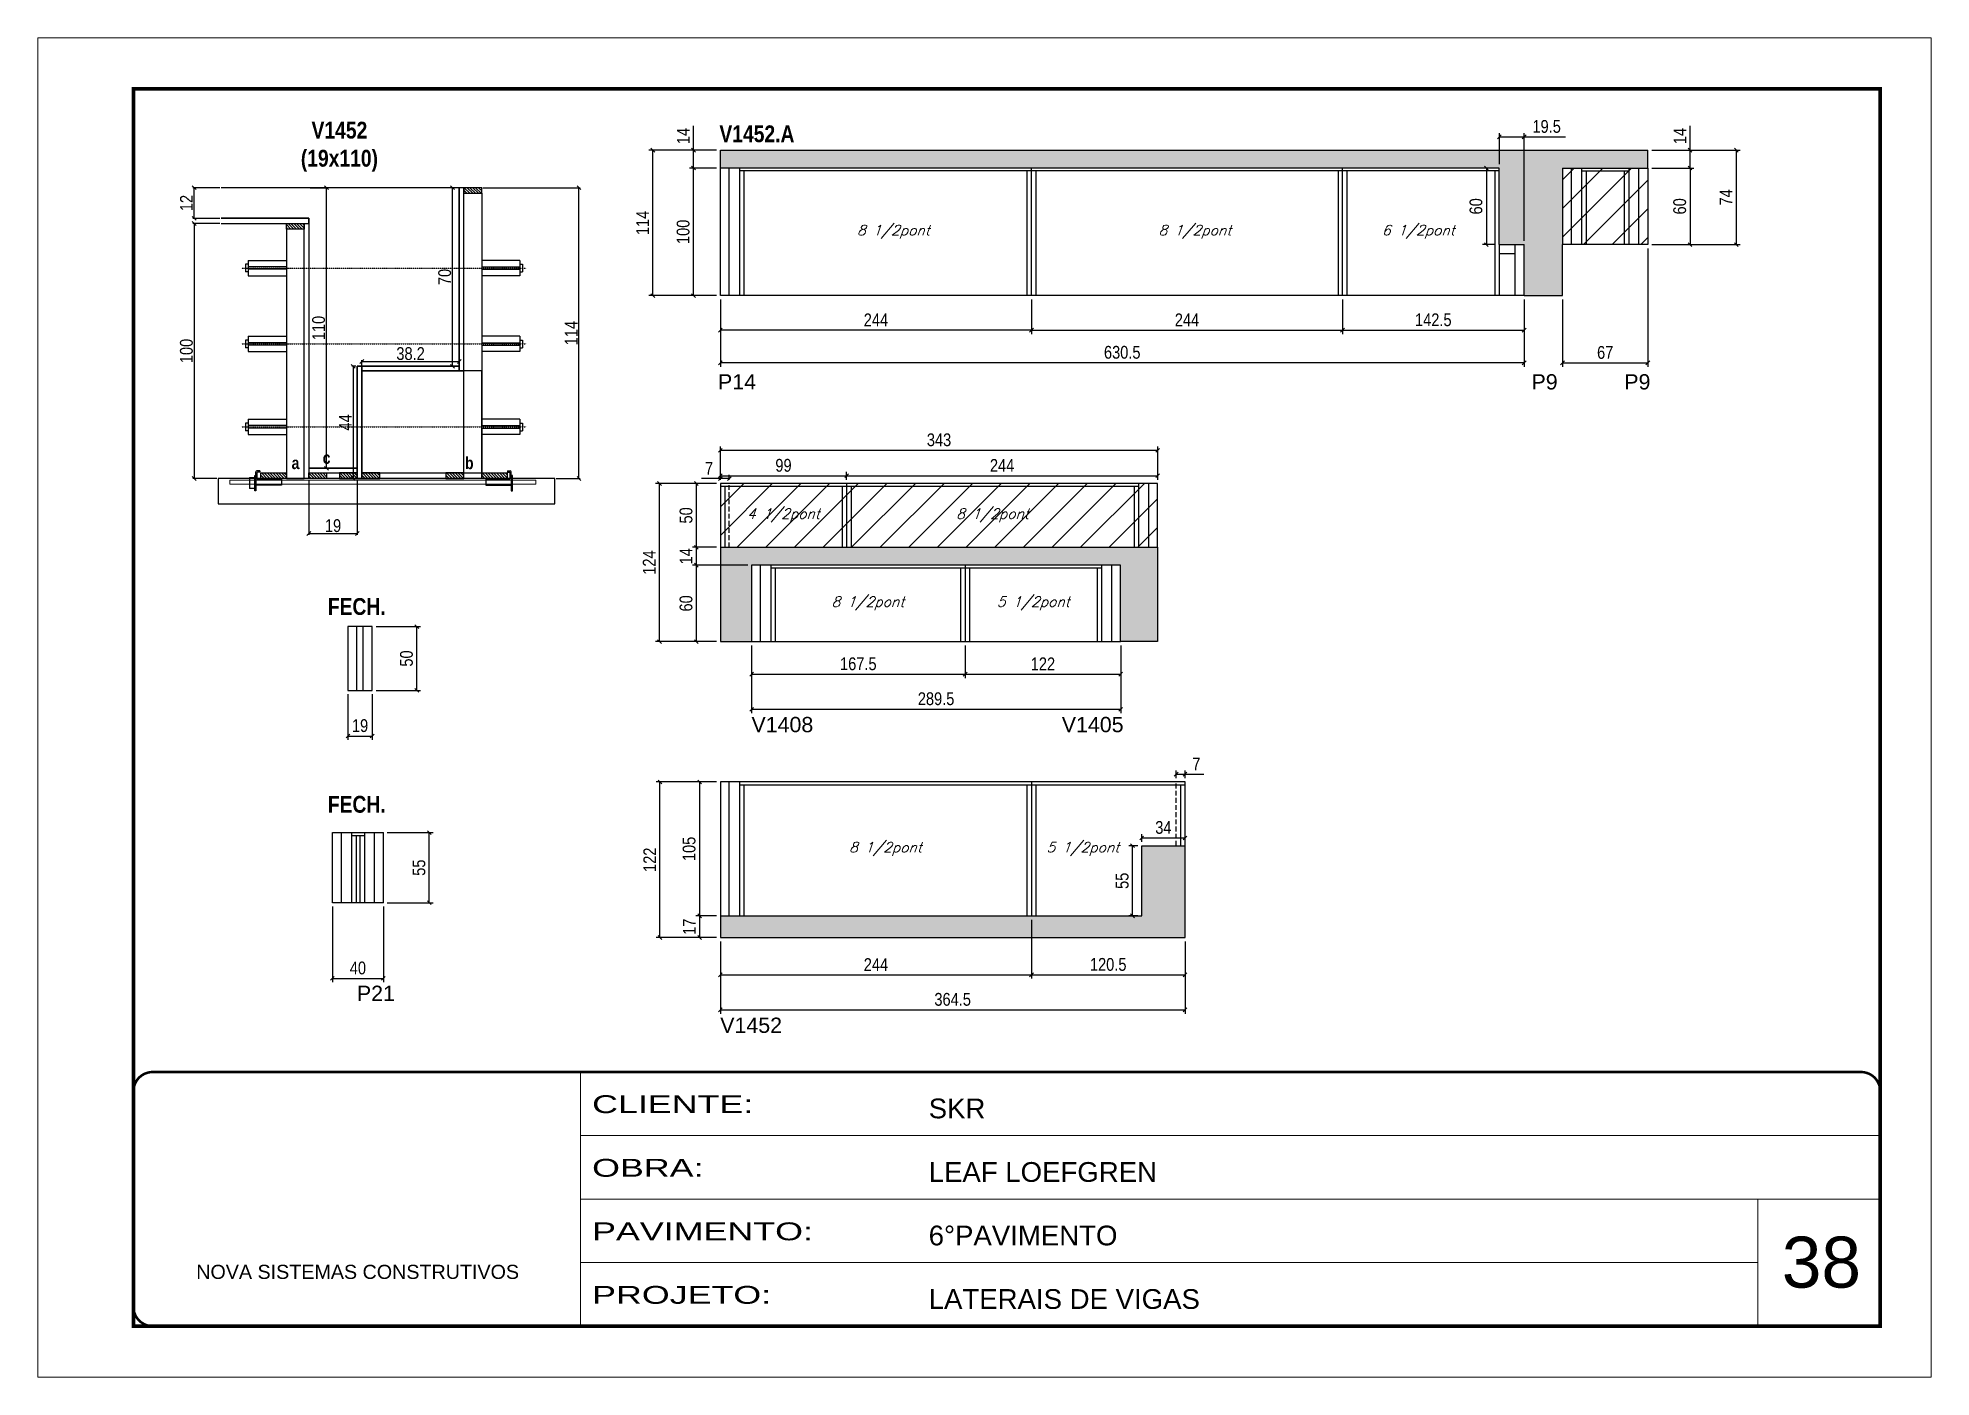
# Model space of a CAD drawing. Extents: x 3309 to 9563, y -2522 to 14608.
# Drawn here: x 4894 to 6379, y 3221 to 4271 of the extents above; entities that cross this region are included whole.
import ezdxf

# ---------------------------------------------------------------- set-up
doc = ezdxf.new("R2010")
doc.units = 0
for name, pattern in [('CONTINUO', [0]), ('DASHED', [0.75, 0.5, -0.25]), ('HIDDEN', [0.375, 0.25, -0.125])]:
    doc.linetypes.add(name, pattern=pattern)
for name, color, linetype in [('5', 5, 'Continuous'), ('barrote', 251, 'Continuous'), ('COTA', 241, 'Continuous'), ('detalhes', 4, 'Continuous'), ('NOMENCLATURA', 7, 'Continuous'), ('Painéis', 200, 'Continuous'), ('presilha', 1, 'Continuous'), ('SARR_2.2x10', 60, 'Continuous'), ('SARR_2.2x7', 40, 'Continuous'), ('SARR_3.5x7', 81, 'Continuous'), ('TENSOR', 3, 'Continuous'), ('texto', 7, 'Continuous')]:
    doc.layers.add(name, color=color, linetype=linetype)
for name, color, linetype, lineweight in [('CARIMBO', 255, 'Continuous', 9), ('CONCRETO', 251, 'Continuous', 25), ('Folhas', 255, 'Continuous', 9), ('Hachura', 251, 'Continuous', 9), ('SARRAFO DE PRESSAO', 251, 'DASHED', 9), ('SCO-___-LAJ', 2, 'Continuous', 0)]:
    doc.layers.add(name, color=color, linetype=linetype, lineweight=lineweight)
doc.styles.add('ARIAL', font='arial.ttf')
doc.styles.add('COTA TECNICA', font='techl___.ttf', dxfattribs={"height": 10})
doc.styles.add('COTA TECNICA 2X', font='techl___.ttf', dxfattribs={"height": 10})
doc.styles.add('Romans', font='romans.shx')
doc.styles.get("Standard").update_dxf_attribs({"font": 'arial.ttf'})
doc.styles.add('TECNICA', font='techb___.ttf', dxfattribs={"height": 10})
doc.styles.add('Tecnologia', font='')
doc.styles.get('Tecnologia').set_extended_font_data('Forgotten Futurist')
doc.dimstyles.new('PAINEL', dxfattribs={"dimtxt": 10, "dimasz": 3, "dimexe": 3, "dimexo": 3, "dimgap": 3, "dimtad": 1, "dimdec": 1, "dimzin": 12, "dimdsep": 46, "dimtxsty": 'COTA TECNICA', "dimblk1": 'OBLIQUE', "dimblk2": 'OBLIQUE', "dimsah": 1, "dimcen": 0.9, "dimclrd": 4, "dimclre": 4, "dimclrt": 240, "dimadec": 1, "dimazin": 3, "dimtfac": 1, "dimtdec": 1, "dimtmove": 0, "dimatfit": 3, "dimfxl": 1, "dimtolj": 1, "dimtzin": 12, "dimarcsym": 0})
doc.dimstyles.new('SECAO', dxfattribs={"dimscale": 0.333333, "dimtxt": 5, "dimasz": 9, "dimexe": 3, "dimexo": 3, "dimgap": 3, "dimtad": 1, "dimdec": 1, "dimlfac": 0.5, "dimzin": 12, "dimdsep": 46, "dimtxsty": 'COTA TECNICA 2X', "dimblk1": 'OBLIQUE', "dimblk2": 'OBLIQUE', "dimsah": 1, "dimcen": 0.9, "dimclrd": 4, "dimclre": 4, "dimclrt": 240, "dimadec": 1, "dimazin": 3, "dimtfac": 1, "dimtdec": 1, "dimtmove": 0, "dimatfit": 3, "dimfxl": 1, "dimtolj": 1, "dimtzin": 12, "dimarcsym": 0})
pattern_1 = [(135, (38342.4259, -119586.9337), (-1.122532015, -1.122532015), [])]

msp = doc.modelspace()

# ---------------------------------------------------------------- texts
at = {"layer": '5', "linetype": 'Continuous'}
for s, rotation, p in [('P14', 0.00004, (5427.87, 3995.01)), ('P9', 0.00004, (6065.93, 3995.01)), ('P9', 0.00004, (6138.71, 3995.01)), ('V1408', 359.99996, (5454.1, 3726.31, 0)), ('V1405', 359.99996, (5697.49, 3726.31, 0)), ('P21', 359.99996, (5144.61, 3515.58)), ('V1452', 359.99996, (5429.6, 3490.56, 0))]:
    msp.add_text(s, height=12, rotation=rotation, dxfattribs=at).set_placement(p)
at = {"layer": 'CARIMBO', "style": 'ARIAL'}
msp.add_text('38', height=40, dxfattribs=at).set_placement((6262.23, 3290.83))
at = {"layer": 'detalhes', "style": 'TECNICA'}
for s, p in [('a', (5093.41, 3932.6)), ('c', (5117.78, 3936.71)), ('b', (5229.39, 3932.59))]:
    msp.add_text(s, height=9.6, dxfattribs=at).set_placement(p)
at = {"layer": 'NOMENCLATURA', "style": 'TECNICA'}
for s, p in [('V1452.A', (5428.95, 4188.87)), ('FECH.', (5121.79, 3818.27)), ('FECH.', (5121.79, 3663.2))]:
    msp.add_text(s, height=13.2, dxfattribs=at).set_placement(p)
at = {"layer": 'NOMENCLATURA', "insert": (5130.89, 4204.93), "char_height": 13.2, "attachment_point": 2, "style": 'TECNICA'}
msp.add_mtext_dynamic_manual_height_columns('V1452\\P(19x110)', width=300.2766, gutter_width=1, heights=[0], dxfattribs=at)
at = {"layer": 'texto', "color": 2, "char_height": 8, "attachment_point": 5, "style": 'Romans'}
for s, insert in [('{\\Q19;\\C256;8 1/2pont}', (5565.42, 4118.63)), ('{\\Q19;\\C256;8 1/2pont}', (5801.92, 4118.63)), ('{\\Q19;\\C256;6 1/2pont}', (5977.17, 4118.63)), ('{\\Q19;\\C256;4 1/2pont}', (5479.17, 3896.33, 0)), ('{\\Q19;\\C256;8 1/2pont}', (5643.17, 3896.33, 0)), ('{\\Q19;\\C256;8 1/2pont}', (5545.42, 3827.33, 0)), ('{\\Q19;\\C256;5 1/2pont}', (5675.17, 3827.33, 0)), ('{\\Q19;\\C256;8 1/2pont}', (5559.17, 3634.8, 0)), ('{\\Q19;\\C256;5 1/2pont}', (5714.03, 3634.8, 0))]:
    msp.add_mtext(s, dxfattribs=dict(at, insert=insert))

# ---------------------------------------------------------------- blocks, each defined once
blk = doc.blocks.new('9999999999')
at = {"color": 30, "linetype": 'CONTINUO'}
for p, q in [((98564.6, 34230.2), (98564.6, 34429.4)), ((98564.6, 34379.6), (99584, 34379.6)), ((98564.6, 34329.8), (99488, 34329.8)), ((99584, 34329.8), (99488, 34329.8)), ((99488, 34329.8), (99488, 34230.2)), ((98564.6, 34280), (99488, 34280))]:
    blk.add_line(p, q, dxfattribs=at)
at = {"color": 30, "linetype": 'CONTINUO', "const_width": 2}
blk.add_lwpolyline([(99584, 34230.2), (99584, 34414.4, 0.414214), (99569, 34429.4), (98229, 34429.4, 0.414214), (98214, 34414.4), (98214, 34245.2, 0.414214), (98229, 34230.2), (99584, 34230.2)], format="xyb", dxfattribs=at)
at = {"layer": 'Folhas'}
blk.add_lwpolyline([(98139, 34190.2), (99624, 34190.2), (99624, 35240.2), (98139, 35240.2)], close=True, dxfattribs=at)
at = {"layer": 'Folhas', "color": 30, "const_width": 3}
blk.add_lwpolyline([(98214, 34230.2), (99584, 34230.2), (99584, 35200.2), (98214, 35200.2)], close=True, dxfattribs=at)
at = {"color": 7, "linetype": 'Continuous', "ltscale": 5, "style": 'ARIAL'}
for s, height, p in [('SKR', 15.48, (98837.7, 34393.1)), ('LEAF LOEFGREN', 15.483, (98837.7, 34343.3)), ('6°PAVIMENTO', 15.483, (98837.7, 34293.5)), ('NOVA SISTEMAS CONSTRUTIVOS', 11.059, (98263.2, 34267.2)), ('LATERAIS DE VIGAS', 15.483, (98837.7, 34243.7))]:
    blk.add_text(s, height=height, dxfattribs=at).set_placement(p)
at = {"layer": 'Folhas', "color": 7, "style": 'Tecnologia', "width": 1.5}
for s, p in [('CLIENTE:', (98573.7, 34397.2)), ('OBRA:', (98573.7, 34347.3)), ('PAVIMENTO:', (98573.7, 34297.5)), ('PROJETO:', (98573.7, 34247.7))]:
    blk.add_text(s, height=14, dxfattribs=at).set_placement(p)
blk = doc.blocks.new('PRESILHA METÁLICA 1')
at = {"layer": 'presilha'}
for p, q in [((0, 13), (6, 13)), ((0, 13), (0, 0)), ((6, 0), (0, 0)), ((6, 15.5), (7.5, 15.5)), ((6, -2.5), (6, 15.5)), ((6, 13), (6, 0)), ((7.5, 10.6), (7.5, 19.9)), ((7.5, 15.5), (7.5, -2.5)), ((37.5, 4.1), (7.5, 4.1)), ((12, 21), (8.6, 21)), ((9, 11.6), (9, 18.9)), ((12, 19.5), (9.6, 19.5)), ((37.5, 11), (9.6, 11)), ((12, 21), (12, 19.5)), ((37.5, 11), (37.5, 4.1)), ((7.5, -2.5), (6, -2.5))]:
    blk.add_line(p, q, dxfattribs=at)
for centre, radius, start, end in [((8.6, 19.9), 1.14, 90, 180), ((9.6, 18.9), 0.57, 90, 180), ((9.6, 11.6), 0.57, 180, 270)]:
    blk.add_arc(centre, radius, start, end, dxfattribs=at)
blk = doc.blocks.new('PRESILHA METÁLICA 2')
at = {"layer": 'presilha'}
for p, q in [((-5.2, 23.5), (-5.2, 22)), ((-5.2, 23.5), (-1.9, 23.5)), ((-0.8, 14.6), (-0.8, 22.4)), ((-30.8, 13.5), (-30.8, 6.6)), ((-30.8, 13.5), (-2.8, 13.5)), ((-30.8, 6.6), (-0.8, 6.6)), ((-5.2, 22), (-2.8, 22)), ((-2.2, 14.1), (-2.2, 21.4)), ((0.8, 18), (-0.8, 18)), ((-0.8, 18), (-0.8, 0)), ((-0.8, 0), (0.8, 0)), ((0.8, 0), (0.8, 18))]:
    blk.add_line(p, q, dxfattribs=at)
for centre, radius, start, end in [((-1.9, 22.4), 1.14, 0, 90), ((-2.8, 21.4), 0.57, 0, 90), ((-2.8, 14.1), 0.57, 270, 0)]:
    blk.add_arc(centre, radius, start, end, dxfattribs=at)
blk = doc.blocks.new('_Oblique')
at = {"color": 0, "linetype": 'ByBlock', "lineweight": -2}
blk.add_line((-0.5, -0.5), (0.5, 0.5), dxfattribs=at)
blk = doc.blocks.new('*D2850')
at = {"layer": 'COTA', "color": 4, "lineweight": -2, "transparency": 16777216}
for p, q in [((5243.5, 4153.2), (5319.8, 4153.2)), ((5318.8, 3925.2), (5318.8, 4153.2)), ((5301, 3925.2), (5319.8, 3925.2))]:
    blk.add_line(p, q, dxfattribs=at)
at = {"layer": 'Defpoints', "color": 0, "transparency": 16777216}
for p in [(5242.5, 4153.2), (5318.8, 4153.2), (5300, 3925.2)]:
    blk.add_point(p, dxfattribs=at)
at = {"layer": 'COTA', "color": 4, "lineweight": -2, "transparency": 16777216, "xscale": 3, "yscale": 3, "zscale": 3}
for p, rotation in [((5318.8, 4153.2), 90), ((5318.8, 3925.2), 270)]:
    blk.add_blockref('_Oblique', p, dxfattribs=dict(at, rotation=rotation))
at = {"layer": 'COTA', "color": 240, "transparency": 16777216, "insert": (5312.7, 4039.2), "char_height": 10, "attachment_point": 5, "rotation": 90, "style": 'COTA TECNICA 2X'}
blk.add_mtext('\\A1;114', dxfattribs=at)
blk = doc.blocks.new('*D2851')
at = {"layer": 'COTA', "color": 4, "lineweight": -2, "transparency": 16777216}
for p, q in [((5037.2, 4125.2), (5016, 4125.2)), ((5017, 4125.2), (5017, 3925.2)), ((5034.8, 3925.2), (5016, 3925.2))]:
    blk.add_line(p, q, dxfattribs=at)
at = {"layer": 'Defpoints', "color": 0, "transparency": 16777216}
for p in [(5038.2, 4125.2), (5017, 3925.2), (5035.8, 3925.2, 0)]:
    blk.add_point(p, dxfattribs=at)
at = {"layer": 'COTA', "color": 4, "lineweight": -2, "transparency": 16777216, "xscale": 3, "yscale": 3, "zscale": 3}
for p, rotation in [((5017, 4125.2), 90), ((5017, 3925.2), 270)]:
    blk.add_blockref('_Oblique', p, dxfattribs=dict(at, rotation=rotation))
at = {"layer": 'COTA', "color": 240, "transparency": 16777216, "insert": (5010.9, 4025.2), "char_height": 10, "attachment_point": 5, "rotation": 90, "style": 'COTA TECNICA 2X'}
blk.add_mtext('\\A1;100', dxfattribs=at)
blk = doc.blocks.new('*D2852')
at = {"layer": 'COTA', "color": 4, "lineweight": -2, "transparency": 16777216}
for p, q in [((5037.2, 4153.2), (5016, 4153.2)), ((5017, 4129.2), (5017, 4153.2)), ((5037.2, 4129.2), (5016, 4129.2))]:
    blk.add_line(p, q, dxfattribs=at)
at = {"layer": 'Defpoints', "color": 0, "transparency": 16777216}
for p in [(5017, 4153.2), (5038.2, 4153.2), (5038.2, 4129.2)]:
    blk.add_point(p, dxfattribs=at)
at = {"layer": 'COTA', "color": 4, "lineweight": -2, "transparency": 16777216, "xscale": 3, "yscale": 3, "zscale": 3}
for p, rotation in [((5017, 4153.2), 90), ((5017, 4129.2), 270)]:
    blk.add_blockref('_Oblique', p, dxfattribs=dict(at, rotation=rotation))
at = {"layer": 'COTA', "color": 240, "transparency": 16777216, "insert": (5010.9, 4141.2), "char_height": 10, "attachment_point": 5, "rotation": 90, "style": 'COTA TECNICA 2X'}
blk.add_mtext('\\A1;12', dxfattribs=at)
blk = doc.blocks.new('*D2853')
at = {"layer": 'COTA', "color": 4, "lineweight": -2, "transparency": 16777216}
for p, q in [((5106.9, 3924.2), (5106.9, 3881.1)), ((5144.9, 3924.2), (5144.9, 3881.1)), ((5106.9, 3882.1), (5144.9, 3882.1))]:
    blk.add_line(p, q, dxfattribs=at)
at = {"layer": 'Defpoints', "color": 0, "transparency": 16777216}
for p in [(5106.9, 3925.2), (5144.9, 3925.2), (5144.9, 3882.1)]:
    blk.add_point(p, dxfattribs=at)
at = {"layer": 'COTA', "color": 4, "lineweight": -2, "transparency": 16777216, "xscale": 3, "yscale": 3, "zscale": 3, "rotation": 180}
blk.add_blockref('_Oblique', (5106.9, 3882.1), dxfattribs=at)
at = {"layer": 'COTA', "color": 4, "lineweight": -2, "transparency": 16777216, "xscale": 3, "yscale": 3, "zscale": 3}
blk.add_blockref('_Oblique', (5144.9, 3882.1), dxfattribs=at)
at = {"layer": 'COTA', "color": 240, "transparency": 16777216, "insert": (5125.9, 3888.2), "char_height": 10, "attachment_point": 5, "style": 'COTA TECNICA 2X'}
blk.add_mtext('\\A1;19', dxfattribs=at)
blk = doc.blocks.new('*D2854')
at = {"layer": 'COTA', "color": 4, "lineweight": -2, "transparency": 16777216}
for p, q in [((5223.9, 4153.2), (5218.6, 4153.2)), ((5219.6, 4013.2), (5219.6, 4153.2)), ((5223.9, 4013.2), (5218.6, 4013.2))]:
    blk.add_line(p, q, dxfattribs=at)
at = {"layer": 'Defpoints', "color": 0, "transparency": 16777216}
for p in [(5219.6, 4153.2), (5224.9, 4153.2), (5224.9, 4013.2)]:
    blk.add_point(p, dxfattribs=at)
at = {"layer": 'COTA', "color": 4, "lineweight": -2, "transparency": 16777216, "xscale": 3, "yscale": 3, "zscale": 3}
for p, rotation in [((5219.6, 4153.2), 90), ((5219.6, 4013.2), 270)]:
    blk.add_blockref('_Oblique', p, dxfattribs=dict(at, rotation=rotation))
at = {"layer": 'COTA', "color": 240, "transparency": 16777216, "insert": (5213.5, 4083.2), "char_height": 10, "attachment_point": 5, "rotation": 90, "style": 'COTA TECNICA 2X'}
blk.add_mtext('\\A1;70', dxfattribs=at)
blk = doc.blocks.new('*D2855')
at = {"layer": 'COTA', "color": 4, "lineweight": -2, "transparency": 16777216}
for p, q in [((5148.5, 4014.2), (5148.5, 4017.9)), ((5148.5, 4016.9), (5224.9, 4016.9)), ((5224.9, 4014.2), (5224.9, 4017.9))]:
    blk.add_line(p, q, dxfattribs=at)
at = {"layer": 'Defpoints', "color": 0, "transparency": 16777216}
for p in [(5148.5, 4013.2), (5224.9, 4016.9), (5224.9, 4013.2)]:
    blk.add_point(p, dxfattribs=at)
at = {"layer": 'COTA', "color": 4, "lineweight": -2, "transparency": 16777216, "xscale": 3, "yscale": 3, "zscale": 3, "rotation": 180}
blk.add_blockref('_Oblique', (5148.5, 4016.9), dxfattribs=at)
at = {"layer": 'COTA', "color": 4, "lineweight": -2, "transparency": 16777216, "xscale": 3, "yscale": 3, "zscale": 3}
blk.add_blockref('_Oblique', (5224.9, 4016.9), dxfattribs=at)
at = {"layer": 'COTA', "color": 240, "transparency": 16777216, "insert": (5186.7, 4023.1), "char_height": 10, "attachment_point": 5, "style": 'COTA TECNICA 2X'}
blk.add_mtext('\\A1;38.2', dxfattribs=at)
blk = doc.blocks.new('*D2856')
at = {"layer": 'COTA', "color": 4, "lineweight": -2, "transparency": 16777216}
for p, q in [((5143.9, 4013.2), (5140.7, 4013.2)), ((5141.7, 4013.2), (5141.7, 3925.2)), ((5143.9, 3925.2), (5140.7, 3925.2))]:
    blk.add_line(p, q, dxfattribs=at)
at = {"layer": 'Defpoints', "color": 0, "transparency": 16777216}
for p in [(5144.9, 4013.2), (5141.7, 3925.2), (5144.9, 3925.2)]:
    blk.add_point(p, dxfattribs=at)
at = {"layer": 'COTA', "color": 4, "lineweight": -2, "transparency": 16777216, "xscale": 3, "yscale": 3, "zscale": 3}
for p, rotation in [((5141.7, 4013.2), 90), ((5141.7, 3925.2), 270)]:
    blk.add_blockref('_Oblique', p, dxfattribs=dict(at, rotation=rotation))
at = {"layer": 'COTA', "color": 240, "transparency": 16777216, "insert": (5135.6, 3969.2), "char_height": 10, "attachment_point": 5, "rotation": 90, "style": 'COTA TECNICA 2X'}
blk.add_mtext('\\A1;44', dxfattribs=at)
blk = doc.blocks.new('*D2857')
at = {"layer": 'COTA', "color": 4, "linetype": 'ByBlock', "lineweight": -2, "transparency": 16777216}
for p, q in [((5429.7, 4065.6), (5429.7, 4038.5)), ((5673.7, 4065.6), (5673.7, 4038.5)), ((5673.7, 4041.5), (5429.7, 4041.5))]:
    blk.add_line(p, q, dxfattribs=at)
at = {"layer": 'Defpoints', "color": 0, "linetype": 'ByBlock', "transparency": 16777216}
for p in [(5429.7, 4068.6), (5673.7, 4068.6), (5429.7, 4041.5)]:
    blk.add_point(p, dxfattribs=at)
at = {"layer": 'COTA', "color": 4, "linetype": 'ByBlock', "lineweight": -2, "transparency": 16777216, "xscale": 3, "yscale": 3, "zscale": 3, "rotation": 180}
blk.add_blockref('_Oblique', (5429.7, 4041.5), dxfattribs=at)
at = {"layer": 'COTA', "color": 4, "linetype": 'ByBlock', "lineweight": -2, "transparency": 16777216, "xscale": 3, "yscale": 3, "zscale": 3}
blk.add_blockref('_Oblique', (5673.7, 4041.5), dxfattribs=at)
at = {"layer": 'COTA', "color": 240, "linetype": 'ByBlock', "transparency": 16777216, "insert": (5551.7, 4049.6), "char_height": 10, "attachment_point": 5, "style": 'COTA TECNICA'}
blk.add_mtext('\\A1;244', dxfattribs=at)
blk = doc.blocks.new('*D2858')
at = {"layer": 'COTA', "color": 4, "lineweight": -2, "transparency": 16777216}
for p, q in [((5673.7, 4065.6), (5673.7, 4038.5)), ((5917.7, 4065.6), (5917.7, 4038.5)), ((5673.7, 4041.5), (5917.7, 4041.5))]:
    blk.add_line(p, q, dxfattribs=at)
at = {"layer": 'Defpoints', "color": 0, "transparency": 16777216}
for p in [(5673.7, 4068.6, 0), (5917.7, 4068.6, 0), (5917.7, 4041.5)]:
    blk.add_point(p, dxfattribs=at)
at = {"layer": 'COTA', "color": 4, "lineweight": -2, "transparency": 16777216, "xscale": 3, "yscale": 3, "zscale": 3, "rotation": 180}
blk.add_blockref('_Oblique', (5673.7, 4041.5), dxfattribs=at)
at = {"layer": 'COTA', "color": 4, "lineweight": -2, "transparency": 16777216, "xscale": 3, "yscale": 3, "zscale": 3}
blk.add_blockref('_Oblique', (5917.7, 4041.5), dxfattribs=at)
at = {"layer": 'COTA', "color": 240, "transparency": 16777216, "insert": (5795.7, 4049.6), "char_height": 10, "attachment_point": 5, "style": 'COTA TECNICA'}
blk.add_mtext('\\A1;244', dxfattribs=at)
blk = doc.blocks.new('*D2859')
at = {"layer": 'COTA', "color": 4, "lineweight": -2, "transparency": 16777216}
for p, q in [((5917.7, 4065.6), (5917.7, 4038.5)), ((6060.2, 4065.6), (6060.2, 4038.5)), ((5917.7, 4041.5), (6060.2, 4041.5))]:
    blk.add_line(p, q, dxfattribs=at)
at = {"layer": 'Defpoints', "color": 0, "transparency": 16777216}
for p in [(5917.7, 4068.6, 0), (6060.2, 4068.6, 0), (6060.2, 4041.5)]:
    blk.add_point(p, dxfattribs=at)
at = {"layer": 'COTA', "color": 4, "lineweight": -2, "transparency": 16777216, "xscale": 3, "yscale": 3, "zscale": 3, "rotation": 180}
blk.add_blockref('_Oblique', (5917.7, 4041.5), dxfattribs=at)
at = {"layer": 'COTA', "color": 4, "lineweight": -2, "transparency": 16777216, "xscale": 3, "yscale": 3, "zscale": 3}
blk.add_blockref('_Oblique', (6060.2, 4041.5), dxfattribs=at)
at = {"layer": 'COTA', "color": 240, "transparency": 16777216, "insert": (5988.9, 4049.6), "char_height": 10, "attachment_point": 5, "style": 'COTA TECNICA'}
blk.add_mtext('\\A1;142.5', dxfattribs=at)
blk = doc.blocks.new('*D2860')
at = {"layer": 'COTA', "color": 4, "lineweight": -2, "transparency": 16777216}
for p, q in [((5429.7, 4065.6), (5429.7, 4012.9)), ((6060.2, 4065.6), (6060.2, 4012.9)), ((6060.2, 4015.9), (5429.7, 4015.9))]:
    blk.add_line(p, q, dxfattribs=at)
at = {"layer": 'Defpoints', "color": 0, "transparency": 16777216}
for p in [(5429.7, 4068.6, 0), (6060.2, 4068.6, 0), (5429.7, 4015.9)]:
    blk.add_point(p, dxfattribs=at)
at = {"layer": 'COTA', "color": 4, "lineweight": -2, "transparency": 16777216, "xscale": 3, "yscale": 3, "zscale": 3, "rotation": 180}
blk.add_blockref('_Oblique', (5429.7, 4015.9), dxfattribs=at)
at = {"layer": 'COTA', "color": 4, "lineweight": -2, "transparency": 16777216, "xscale": 3, "yscale": 3, "zscale": 3}
blk.add_blockref('_Oblique', (6060.2, 4015.9), dxfattribs=at)
at = {"layer": 'COTA', "color": 240, "transparency": 16777216, "insert": (5744.9, 4024.1), "char_height": 10, "attachment_point": 5, "style": 'COTA TECNICA'}
blk.add_mtext('\\A1;630.5', dxfattribs=at)
blk = doc.blocks.new('*D2861')
at = {"layer": 'COTA', "color": 4, "lineweight": -2, "transparency": 16777216}
for p, q in [((5426.7, 4168.6), (5405.6, 4168.6)), ((5408.6, 4068.6), (5408.6, 4168.6)), ((5426.7, 4068.6), (5405.6, 4068.6))]:
    blk.add_line(p, q, dxfattribs=at)
at = {"layer": 'Defpoints', "color": 0, "transparency": 16777216}
for p in [(5408.6, 4168.6), (5429.7, 4168.6), (5429.7, 4068.6)]:
    blk.add_point(p, dxfattribs=at)
at = {"layer": 'COTA', "color": 4, "lineweight": -2, "transparency": 16777216, "xscale": 3, "yscale": 3, "zscale": 3}
for p, rotation in [((5408.6, 4168.6), 90), ((5408.6, 4068.6), 270)]:
    blk.add_blockref('_Oblique', p, dxfattribs=dict(at, rotation=rotation))
at = {"layer": 'COTA', "color": 240, "transparency": 16777216, "insert": (5400.5, 4118.6), "char_height": 10, "attachment_point": 5, "rotation": 90, "style": 'COTA TECNICA'}
blk.add_mtext('\\A1;100', dxfattribs=at)
blk = doc.blocks.new('*D2862')
at = {"layer": 'COTA', "color": 4, "lineweight": -2, "transparency": 16777216}
for p, q in [((5408.6, 4182.6), (5408.6, 4201.7)), ((5426.7, 4182.6), (5405.6, 4182.6)), ((5408.6, 4168.6), (5408.6, 4182.6)), ((5426.7, 4168.6), (5405.6, 4168.6))]:
    blk.add_line(p, q, dxfattribs=at)
at = {"layer": 'Defpoints', "color": 0, "transparency": 16777216}
for p in [(5408.6, 4182.6), (5429.7, 4182.6), (5429.7, 4168.6)]:
    blk.add_point(p, dxfattribs=at)
at = {"layer": 'COTA', "color": 4, "lineweight": -2, "transparency": 16777216, "xscale": 3, "yscale": 3, "zscale": 3}
for p, rotation in [((5408.6, 4182.6), 90), ((5408.6, 4168.6), 270)]:
    blk.add_blockref('_Oblique', p, dxfattribs=dict(at, rotation=rotation))
at = {"layer": 'COTA', "color": 240, "transparency": 16777216, "insert": (5400.6, 4193.7), "char_height": 10, "attachment_point": 5, "rotation": 90, "style": 'COTA TECNICA'}
blk.add_mtext('\\A1;14', dxfattribs=at)
blk = doc.blocks.new('*D2863')
at = {"layer": 'COTA', "color": 4, "lineweight": -2, "transparency": 16777216}
for p, q in [((5426.7, 4182.6), (5373.7, 4182.6)), ((5376.7, 4068.6), (5376.7, 4182.6)), ((5426.7, 4068.6), (5373.7, 4068.6))]:
    blk.add_line(p, q, dxfattribs=at)
at = {"layer": 'Defpoints', "color": 0, "transparency": 16777216}
for p in [(5376.7, 4182.6), (5429.7, 4182.6), (5429.7, 4068.6)]:
    blk.add_point(p, dxfattribs=at)
at = {"layer": 'COTA', "color": 4, "lineweight": -2, "transparency": 16777216, "xscale": 3, "yscale": 3, "zscale": 3}
for p, rotation in [((5376.7, 4182.6), 90), ((5376.7, 4068.6), 270)]:
    blk.add_blockref('_Oblique', p, dxfattribs=dict(at, rotation=rotation))
at = {"layer": 'COTA', "color": 240, "transparency": 16777216, "insert": (5368.7, 4125.6), "char_height": 10, "attachment_point": 5, "rotation": 90, "style": 'COTA TECNICA'}
blk.add_mtext('\\A1;114', dxfattribs=at)
blk = doc.blocks.new('*D2864')
at = {"layer": 'COTA', "color": 4, "lineweight": -2, "transparency": 16777216}
for p, q in [((5107.9, 4153.2), (5121.7, 4153.2)), ((5120.7, 3933.2), (5120.7, 4153.2)), ((5107.9, 3933.2), (5121.7, 3933.2))]:
    blk.add_line(p, q, dxfattribs=at)
at = {"layer": 'Defpoints', "color": 0, "transparency": 16777216}
for p in [(5106.9, 4153.2), (5120.7, 4153.2), (5106.9, 3933.2)]:
    blk.add_point(p, dxfattribs=at)
at = {"layer": 'COTA', "color": 4, "lineweight": -2, "transparency": 16777216, "xscale": 3, "yscale": 3, "zscale": 3}
for p, rotation in [((5120.7, 4153.2), 90), ((5120.7, 3933.2), 270)]:
    blk.add_blockref('_Oblique', p, dxfattribs=dict(at, rotation=rotation))
at = {"layer": 'COTA', "color": 240, "transparency": 16777216, "insert": (5114.6, 4043.2), "char_height": 10, "attachment_point": 5, "rotation": 90, "style": 'COTA TECNICA 2X'}
blk.add_mtext('\\A1;110', dxfattribs=at)
blk = doc.blocks.new('*D2865')
at = {"layer": 'COTA', "color": 4, "lineweight": -2, "transparency": 16777216}
for p, q in [((6157.2, 4105.6), (6157.2, 4012.9)), ((6090.2, 4065.6), (6090.2, 4012.9)), ((6090.2, 4015.9), (6157.2, 4015.9))]:
    blk.add_line(p, q, dxfattribs=at)
at = {"layer": 'Defpoints', "color": 0, "transparency": 16777216}
for p in [(6157.2, 4108.6), (6090.2, 4068.6), (6157.2, 4015.9)]:
    blk.add_point(p, dxfattribs=at)
at = {"layer": 'COTA', "color": 4, "lineweight": -2, "transparency": 16777216, "xscale": 3, "yscale": 3, "zscale": 3, "rotation": 180}
blk.add_blockref('_Oblique', (6090.2, 4015.9), dxfattribs=at)
at = {"layer": 'COTA', "color": 4, "lineweight": -2, "transparency": 16777216, "xscale": 3, "yscale": 3, "zscale": 3}
blk.add_blockref('_Oblique', (6157.2, 4015.9), dxfattribs=at)
at = {"layer": 'COTA', "color": 240, "transparency": 16777216, "insert": (6123.7, 4024), "char_height": 10, "attachment_point": 5, "style": 'COTA TECNICA'}
blk.add_mtext('\\A1;67', dxfattribs=at)
blk = doc.blocks.new('*D2867')
at = {"layer": 'COTA', "color": 4, "lineweight": -2, "transparency": 16777216}
for p, q in [((6160.2, 4168.6), (6193.3, 4168.6)), ((6190.3, 4168.6), (6190.3, 4108.6)), ((6160.2, 4108.6), (6193.3, 4108.6))]:
    blk.add_line(p, q, dxfattribs=at)
at = {"layer": 'Defpoints', "color": 0, "transparency": 16777216}
for p in [(6157.2, 4168.6), (6157.2, 4108.6), (6190.3, 4108.6)]:
    blk.add_point(p, dxfattribs=at)
at = {"layer": 'COTA', "color": 4, "lineweight": -2, "transparency": 16777216, "xscale": 3, "yscale": 3, "zscale": 3}
for p, rotation in [((6190.3, 4168.6), 90), ((6190.3, 4108.6), 270)]:
    blk.add_blockref('_Oblique', p, dxfattribs=dict(at, rotation=rotation))
at = {"layer": 'COTA', "color": 240, "transparency": 16777216, "insert": (6182.2, 4138.6), "char_height": 10, "attachment_point": 5, "rotation": 90, "style": 'COTA TECNICA'}
blk.add_mtext('\\A1;60', dxfattribs=at)
blk = doc.blocks.new('*D2868')
at = {"layer": 'COTA', "color": 4, "lineweight": -2, "transparency": 16777216}
for p, q in [((6190.3, 4182.6), (6190.3, 4201.7)), ((6160.2, 4182.6), (6193.3, 4182.6)), ((6190.3, 4168.6), (6190.3, 4182.6)), ((6160.2, 4168.6), (6193.3, 4168.6))]:
    blk.add_line(p, q, dxfattribs=at)
at = {"layer": 'Defpoints', "color": 0, "transparency": 16777216}
for p in [(6157.2, 4182.6), (6190.3, 4182.6), (6157.2, 4168.6)]:
    blk.add_point(p, dxfattribs=at)
at = {"layer": 'COTA', "color": 4, "lineweight": -2, "transparency": 16777216, "xscale": 3, "yscale": 3, "zscale": 3}
for p, rotation in [((6190.3, 4182.6), 90), ((6190.3, 4168.6), 270)]:
    blk.add_blockref('_Oblique', p, dxfattribs=dict(at, rotation=rotation))
at = {"layer": 'COTA', "color": 240, "transparency": 16777216, "insert": (6182.3, 4193.7), "char_height": 10, "attachment_point": 5, "rotation": 90, "style": 'COTA TECNICA'}
blk.add_mtext('\\A1;14', dxfattribs=at)
blk = doc.blocks.new('*D2869')
at = {"layer": 'COTA', "color": 4, "lineweight": -2, "transparency": 16777216}
for p, q in [((6160.2, 4182.6), (6229.6, 4182.6)), ((6226.6, 4108.6), (6226.6, 4182.6)), ((6160.2, 4108.6), (6229.6, 4108.6))]:
    blk.add_line(p, q, dxfattribs=at)
at = {"layer": 'Defpoints', "color": 0, "transparency": 16777216}
for p in [(6157.2, 4182.6), (6226.6, 4182.6), (6157.2, 4108.6)]:
    blk.add_point(p, dxfattribs=at)
at = {"layer": 'COTA', "color": 4, "lineweight": -2, "transparency": 16777216, "xscale": 3, "yscale": 3, "zscale": 3}
for p, rotation in [((6226.6, 4182.6), 90), ((6226.6, 4108.6), 270)]:
    blk.add_blockref('_Oblique', p, dxfattribs=dict(at, rotation=rotation))
at = {"layer": 'COTA', "color": 240, "transparency": 16777216, "insert": (6218.5, 4145.6), "char_height": 10, "attachment_point": 5, "rotation": 90, "style": 'COTA TECNICA'}
blk.add_mtext('\\A1;74', dxfattribs=at)
blk = doc.blocks.new('*D2870')
at = {"layer": 'COTA', "color": 4, "lineweight": -2, "transparency": 16777216}
for p, q in [((6040.7, 4171.6), (6040.7, 4196.1)), ((6040.7, 4193.1), (6060.2, 4193.1)), ((6060.2, 4111.6), (6060.2, 4196.1)), ((6060.2, 4193.1), (6092.5, 4193.1))]:
    blk.add_line(p, q, dxfattribs=at)
at = {"layer": 'Defpoints', "color": 0, "transparency": 16777216}
for p in [(6060.2, 4193.1), (6040.7, 4168.6), (6060.2, 4108.6)]:
    blk.add_point(p, dxfattribs=at)
at = {"layer": 'COTA', "color": 4, "lineweight": -2, "transparency": 16777216, "xscale": 3, "yscale": 3, "zscale": 3, "rotation": 180}
blk.add_blockref('_Oblique', (6040.7, 4193.1), dxfattribs=at)
at = {"layer": 'COTA', "color": 4, "lineweight": -2, "transparency": 16777216, "xscale": 3, "yscale": 3, "zscale": 3}
blk.add_blockref('_Oblique', (6060.2, 4193.1), dxfattribs=at)
at = {"layer": 'COTA', "color": 240, "transparency": 16777216, "insert": (6077.8, 4201.2), "char_height": 10, "attachment_point": 5, "style": 'COTA TECNICA'}
blk.add_mtext('\\A1;19.5', dxfattribs=at)
blk = doc.blocks.new('*D2871')
at = {"layer": 'COTA', "color": 4, "lineweight": -2, "transparency": 16777216}
for p, q in [((6037.7, 4168.6), (6027.5, 4168.6)), ((6030.5, 4168.6), (6030.5, 4108.6)), ((6037.7, 4108.6), (6027.5, 4108.6))]:
    blk.add_line(p, q, dxfattribs=at)
at = {"layer": 'Defpoints', "color": 0, "transparency": 16777216}
for p in [(6040.7, 4168.6), (6030.5, 4108.6), (6040.7, 4108.6)]:
    blk.add_point(p, dxfattribs=at)
at = {"layer": 'COTA', "color": 4, "lineweight": -2, "transparency": 16777216, "xscale": 3, "yscale": 3, "zscale": 3}
for p, rotation in [((6030.5, 4168.6), 90), ((6030.5, 4108.6), 270)]:
    blk.add_blockref('_Oblique', p, dxfattribs=dict(at, rotation=rotation))
at = {"layer": 'COTA', "color": 240, "transparency": 16777216, "insert": (6022.4, 4138.6), "char_height": 10, "attachment_point": 5, "rotation": 90, "style": 'COTA TECNICA'}
blk.add_mtext('\\A1;60', dxfattribs=at)
blk = doc.blocks.new('*D2875')
at = {"layer": 'COTA', "color": 4, "lineweight": -2, "transparency": 16777216}
for p, q in [((5454.2, 3794.3), (5454.2, 3741.3)), ((5743.7, 3794.3), (5743.7, 3741.3)), ((5454.2, 3744.3), (5743.7, 3744.3))]:
    blk.add_line(p, q, dxfattribs=at)
at = {"layer": 'Defpoints', "color": 0, "transparency": 16777216}
for p in [(5454.2, 3797.3), (5743.7, 3797.3), (5743.7, 3744.3)]:
    blk.add_point(p, dxfattribs=at)
at = {"layer": 'COTA', "color": 4, "lineweight": -2, "transparency": 16777216, "xscale": 3, "yscale": 3, "zscale": 3, "rotation": 180}
blk.add_blockref('_Oblique', (5454.2, 3744.3), dxfattribs=at)
at = {"layer": 'COTA', "color": 4, "lineweight": -2, "transparency": 16777216, "xscale": 3, "yscale": 3, "zscale": 3}
blk.add_blockref('_Oblique', (5743.7, 3744.3), dxfattribs=at)
at = {"layer": 'COTA', "color": 240, "transparency": 16777216, "insert": (5598.9, 3752.5), "char_height": 10, "attachment_point": 5, "style": 'COTA TECNICA'}
blk.add_mtext('\\A1;289.5', dxfattribs=at)
blk = doc.blocks.new('*D2876')
at = {"layer": 'COTA', "color": 4, "lineweight": -2, "transparency": 16777216}
for p, q in [((5454.2, 3794.3), (5454.2, 3768.8)), ((5621.7, 3794.3), (5621.7, 3768.8)), ((5454.2, 3771.8), (5621.7, 3771.8))]:
    blk.add_line(p, q, dxfattribs=at)
at = {"layer": 'Defpoints', "color": 0, "transparency": 16777216}
for p in [(5454.2, 3797.3), (5621.7, 3797.3), (5621.7, 3771.8)]:
    blk.add_point(p, dxfattribs=at)
at = {"layer": 'COTA', "color": 4, "lineweight": -2, "transparency": 16777216, "xscale": 3, "yscale": 3, "zscale": 3, "rotation": 180}
blk.add_blockref('_Oblique', (5454.2, 3771.8), dxfattribs=at)
at = {"layer": 'COTA', "color": 4, "lineweight": -2, "transparency": 16777216, "xscale": 3, "yscale": 3, "zscale": 3}
blk.add_blockref('_Oblique', (5621.7, 3771.8), dxfattribs=at)
at = {"layer": 'COTA', "color": 240, "transparency": 16777216, "insert": (5537.9, 3779.9), "char_height": 10, "attachment_point": 5, "style": 'COTA TECNICA'}
blk.add_mtext('\\A1;167.5', dxfattribs=at)
blk = doc.blocks.new('*D2877')
at = {"layer": 'COTA', "color": 4, "lineweight": -2, "transparency": 16777216}
for p, q in [((5621.7, 3794.3), (5621.7, 3768.8)), ((5743.7, 3794.3), (5743.7, 3768.8)), ((5621.7, 3771.8), (5743.7, 3771.8))]:
    blk.add_line(p, q, dxfattribs=at)
at = {"layer": 'Defpoints', "color": 0, "transparency": 16777216}
for p in [(5621.7, 3797.3), (5743.7, 3797.3), (5743.7, 3771.8)]:
    blk.add_point(p, dxfattribs=at)
at = {"layer": 'COTA', "color": 4, "lineweight": -2, "transparency": 16777216, "xscale": 3, "yscale": 3, "zscale": 3, "rotation": 180}
blk.add_blockref('_Oblique', (5621.7, 3771.8), dxfattribs=at)
at = {"layer": 'COTA', "color": 4, "lineweight": -2, "transparency": 16777216, "xscale": 3, "yscale": 3, "zscale": 3}
blk.add_blockref('_Oblique', (5743.7, 3771.8), dxfattribs=at)
at = {"layer": 'COTA', "color": 240, "transparency": 16777216, "insert": (5682.7, 3779.9), "char_height": 10, "attachment_point": 5, "style": 'COTA TECNICA'}
blk.add_mtext('\\A1;122', dxfattribs=at)
blk = doc.blocks.new('*D2878')
at = {"layer": 'COTA', "color": 4, "lineweight": -2, "transparency": 16777216}
for p, q in [((5426.7, 3921.3), (5407.9, 3921.3)), ((5410.9, 3871.3), (5410.9, 3921.3)), ((5426.7, 3871.3), (5407.9, 3871.3))]:
    blk.add_line(p, q, dxfattribs=at)
at = {"layer": 'Defpoints', "color": 0, "transparency": 16777216}
for p in [(5410.9, 3921.3), (5429.7, 3921.3, 0), (5429.7, 3871.3, 0)]:
    blk.add_point(p, dxfattribs=at)
at = {"layer": 'COTA', "color": 4, "lineweight": -2, "transparency": 16777216, "xscale": 3, "yscale": 3, "zscale": 3}
for p, rotation in [((5410.9, 3921.3), 90), ((5410.9, 3871.3), 270)]:
    blk.add_blockref('_Oblique', p, dxfattribs=dict(at, rotation=rotation))
at = {"layer": 'COTA', "color": 240, "transparency": 16777216, "insert": (5402.8, 3896.3), "char_height": 10, "attachment_point": 5, "rotation": 90, "style": 'COTA TECNICA'}
blk.add_mtext('\\A1;50', dxfattribs=at)
blk = doc.blocks.new('*D2879')
at = {"layer": 'COTA', "color": 4, "lineweight": -2, "transparency": 16777216}
for p, q in [((5429.7, 3924.3), (5429.7, 3930.4)), ((5429.7, 3927.4), (5528.7, 3927.4)), ((5528.7, 3924.3), (5528.7, 3930.4))]:
    blk.add_line(p, q, dxfattribs=at)
at = {"layer": 'Defpoints', "color": 0, "transparency": 16777216}
for p in [(5429.7, 3921.3, 0), (5528.7, 3927.4), (5528.7, 3921.3, 0)]:
    blk.add_point(p, dxfattribs=at)
at = {"layer": 'COTA', "color": 4, "lineweight": -2, "transparency": 16777216, "xscale": 3, "yscale": 3, "zscale": 3, "rotation": 180}
blk.add_blockref('_Oblique', (5429.7, 3927.4), dxfattribs=at)
at = {"layer": 'COTA', "color": 4, "lineweight": -2, "transparency": 16777216, "xscale": 3, "yscale": 3, "zscale": 3}
blk.add_blockref('_Oblique', (5528.7, 3927.4), dxfattribs=at)
at = {"layer": 'COTA', "color": 240, "transparency": 16777216, "insert": (5479.2, 3935.5), "char_height": 10, "attachment_point": 5, "style": 'COTA TECNICA'}
blk.add_mtext('\\A1;99', dxfattribs=at)
blk = doc.blocks.new('*D2880')
at = {"layer": 'COTA', "color": 4, "lineweight": -2, "transparency": 16777216}
for p, q in [((5528.7, 3924.3), (5528.7, 3930.4)), ((5528.7, 3927.4), (5772.7, 3927.4)), ((5772.7, 3924.3), (5772.7, 3930.4))]:
    blk.add_line(p, q, dxfattribs=at)
at = {"layer": 'Defpoints', "color": 0, "transparency": 16777216}
for p in [(5528.7, 3921.3, 0), (5772.7, 3927.4), (5772.7, 3921.3, 0)]:
    blk.add_point(p, dxfattribs=at)
at = {"layer": 'COTA', "color": 4, "lineweight": -2, "transparency": 16777216, "xscale": 3, "yscale": 3, "zscale": 3, "rotation": 180}
blk.add_blockref('_Oblique', (5528.7, 3927.4), dxfattribs=at)
at = {"layer": 'COTA', "color": 4, "lineweight": -2, "transparency": 16777216, "xscale": 3, "yscale": 3, "zscale": 3}
blk.add_blockref('_Oblique', (5772.7, 3927.4), dxfattribs=at)
at = {"layer": 'COTA', "color": 240, "transparency": 16777216, "insert": (5650.7, 3935.5), "char_height": 10, "attachment_point": 5, "style": 'COTA TECNICA'}
blk.add_mtext('\\A1;244', dxfattribs=at)
blk = doc.blocks.new('*D2881')
at = {"layer": 'COTA', "color": 4, "lineweight": -2, "transparency": 16777216}
for p, q in [((5429.7, 3924.3), (5429.7, 3950.3)), ((5772.7, 3924.3), (5772.7, 3950.3)), ((5772.7, 3947.3), (5429.7, 3947.3))]:
    blk.add_line(p, q, dxfattribs=at)
at = {"layer": 'Defpoints', "color": 0, "transparency": 16777216}
for p in [(5429.7, 3947.3), (5429.7, 3921.3, 0), (5772.7, 3921.3, 0)]:
    blk.add_point(p, dxfattribs=at)
at = {"layer": 'COTA', "color": 4, "lineweight": -2, "transparency": 16777216, "xscale": 3, "yscale": 3, "zscale": 3, "rotation": 180}
blk.add_blockref('_Oblique', (5429.7, 3947.3), dxfattribs=at)
at = {"layer": 'COTA', "color": 4, "lineweight": -2, "transparency": 16777216, "xscale": 3, "yscale": 3, "zscale": 3}
blk.add_blockref('_Oblique', (5772.7, 3947.3), dxfattribs=at)
at = {"layer": 'COTA', "color": 240, "transparency": 16777216, "insert": (5601.2, 3955.5), "char_height": 10, "attachment_point": 5, "style": 'COTA TECNICA'}
blk.add_mtext('\\A1;343', dxfattribs=at)
blk = doc.blocks.new('*D2882')
at = {"layer": 'COTA', "color": 4, "lineweight": -2, "transparency": 16777216}
for p, q in [((5451.2, 3857.3), (5407.9, 3857.3)), ((5410.9, 3797.3), (5410.9, 3857.3)), ((5426.7, 3797.3), (5407.9, 3797.3))]:
    blk.add_line(p, q, dxfattribs=at)
at = {"layer": 'Defpoints', "color": 0, "transparency": 16777216}
for p in [(5410.9, 3857.3), (5454.2, 3857.3, 0), (5429.7, 3797.3, 0)]:
    blk.add_point(p, dxfattribs=at)
at = {"layer": 'COTA', "color": 4, "lineweight": -2, "transparency": 16777216, "xscale": 3, "yscale": 3, "zscale": 3}
for p, rotation in [((5410.9, 3857.3), 90), ((5410.9, 3797.3), 270)]:
    blk.add_blockref('_Oblique', p, dxfattribs=dict(at, rotation=rotation))
at = {"layer": 'COTA', "color": 240, "transparency": 16777216, "insert": (5402.8, 3827.3), "char_height": 10, "attachment_point": 5, "rotation": 90, "style": 'COTA TECNICA'}
blk.add_mtext('\\A1;60', dxfattribs=at)
blk = doc.blocks.new('*D2883')
at = {"layer": 'COTA', "color": 4, "lineweight": -2, "transparency": 16777216}
for p, q in [((5426.7, 3871.3), (5407.9, 3871.3)), ((5410.9, 3857.3), (5410.9, 3871.3)), ((5451.2, 3857.3), (5407.9, 3857.3))]:
    blk.add_line(p, q, dxfattribs=at)
at = {"layer": 'Defpoints', "color": 0, "transparency": 16777216}
for p in [(5410.9, 3871.3), (5429.7, 3871.3, 0), (5454.2, 3857.3, 0)]:
    blk.add_point(p, dxfattribs=at)
at = {"layer": 'COTA', "color": 4, "lineweight": -2, "transparency": 16777216, "xscale": 3, "yscale": 3, "zscale": 3}
for p, rotation in [((5410.9, 3871.3), 90), ((5410.9, 3857.3), 270)]:
    blk.add_blockref('_Oblique', p, dxfattribs=dict(at, rotation=rotation))
at = {"layer": 'COTA', "color": 240, "transparency": 16777216, "insert": (5402.8, 3864.3), "char_height": 10, "attachment_point": 5, "rotation": 90, "style": 'COTA TECNICA'}
blk.add_mtext('\\A1;14', dxfattribs=at)
blk = doc.blocks.new('*D2884')
at = {"layer": 'COTA', "color": 4, "lineweight": -2, "transparency": 16777216}
for p, q in [((5429.7, 3562.3), (5429.7, 3505.6)), ((5794.2, 3562.3), (5794.2, 3505.6)), ((5429.7, 3508.6), (5794.2, 3508.6))]:
    blk.add_line(p, q, dxfattribs=at)
at = {"layer": 'Defpoints', "color": 0, "transparency": 16777216}
for p in [(5429.7, 3565.3), (5794.2, 3565.3), (5794.2, 3508.6)]:
    blk.add_point(p, dxfattribs=at)
at = {"layer": 'COTA', "color": 4, "lineweight": -2, "transparency": 16777216, "xscale": 3, "yscale": 3, "zscale": 3, "rotation": 180}
blk.add_blockref('_Oblique', (5429.7, 3508.6), dxfattribs=at)
at = {"layer": 'COTA', "color": 4, "lineweight": -2, "transparency": 16777216, "xscale": 3, "yscale": 3, "zscale": 3}
blk.add_blockref('_Oblique', (5794.2, 3508.6), dxfattribs=at)
at = {"layer": 'COTA', "color": 240, "transparency": 16777216, "insert": (5611.9, 3516.8), "char_height": 10, "attachment_point": 5, "style": 'COTA TECNICA'}
blk.add_mtext('\\A1;364.5', dxfattribs=at)
blk = doc.blocks.new('*D2888')
at = {"layer": 'COTA', "color": 4, "lineweight": -2, "transparency": 16777216}
for p, q in [((5673.7, 3579.3), (5673.7, 3533.1)), ((5429.7, 3562.3), (5429.7, 3533.1)), ((5429.7, 3536.1), (5673.7, 3536.1))]:
    blk.add_line(p, q, dxfattribs=at)
at = {"layer": 'Defpoints', "color": 0, "transparency": 16777216}
for p in [(5673.7, 3582.3), (5429.7, 3565.3), (5673.7, 3536.1)]:
    blk.add_point(p, dxfattribs=at)
at = {"layer": 'COTA', "color": 4, "lineweight": -2, "transparency": 16777216, "xscale": 3, "yscale": 3, "zscale": 3, "rotation": 180}
blk.add_blockref('_Oblique', (5429.7, 3536.1), dxfattribs=at)
at = {"layer": 'COTA', "color": 4, "lineweight": -2, "transparency": 16777216, "xscale": 3, "yscale": 3, "zscale": 3}
blk.add_blockref('_Oblique', (5673.7, 3536.1), dxfattribs=at)
at = {"layer": 'COTA', "color": 240, "transparency": 16777216, "insert": (5551.7, 3544.1), "char_height": 10, "attachment_point": 5, "style": 'COTA TECNICA'}
blk.add_mtext('\\A1;244', dxfattribs=at)
blk = doc.blocks.new('*D2889')
at = {"layer": 'COTA', "color": 4, "lineweight": -2, "transparency": 16777216}
for p, q in [((5673.7, 3579.3), (5673.7, 3533.1)), ((5794.2, 3562.3), (5794.2, 3533.1)), ((5673.7, 3536.1), (5794.2, 3536.1))]:
    blk.add_line(p, q, dxfattribs=at)
at = {"layer": 'Defpoints', "color": 0, "transparency": 16777216}
for p in [(5673.7, 3582.3), (5794.2, 3565.3), (5794.2, 3536.1)]:
    blk.add_point(p, dxfattribs=at)
at = {"layer": 'COTA', "color": 4, "lineweight": -2, "transparency": 16777216, "xscale": 3, "yscale": 3, "zscale": 3, "rotation": 180}
blk.add_blockref('_Oblique', (5673.7, 3536.1), dxfattribs=at)
at = {"layer": 'COTA', "color": 4, "lineweight": -2, "transparency": 16777216, "xscale": 3, "yscale": 3, "zscale": 3}
blk.add_blockref('_Oblique', (5794.2, 3536.1), dxfattribs=at)
at = {"layer": 'COTA', "color": 240, "transparency": 16777216, "insert": (5733.9, 3544.2), "char_height": 10, "attachment_point": 5, "style": 'COTA TECNICA'}
blk.add_mtext('\\A1;120.5', dxfattribs=at)
blk = doc.blocks.new('*D2885')
at = {"layer": 'COTA', "color": 4, "lineweight": -2, "transparency": 16777216}
for p, q in [((5426.7, 3687.3), (5410.4, 3687.3)), ((5413.4, 3687.3), (5413.4, 3582.3)), ((5426.7, 3582.3), (5410.4, 3582.3))]:
    blk.add_line(p, q, dxfattribs=at)
at = {"layer": 'Defpoints', "color": 0, "transparency": 16777216}
for p in [(5429.7, 3687.3), (5413.4, 3582.3), (5429.7, 3582.3)]:
    blk.add_point(p, dxfattribs=at)
at = {"layer": 'COTA', "color": 4, "lineweight": -2, "transparency": 16777216, "xscale": 3, "yscale": 3, "zscale": 3}
for p, rotation in [((5413.4, 3687.3), 90), ((5413.4, 3582.3), 270)]:
    blk.add_blockref('_Oblique', p, dxfattribs=dict(at, rotation=rotation))
at = {"layer": 'COTA', "color": 240, "transparency": 16777216, "insert": (5405.2, 3634.8), "char_height": 10, "attachment_point": 5, "rotation": 90, "style": 'COTA TECNICA'}
blk.add_mtext('\\A1;105', dxfattribs=at)
blk = doc.blocks.new('*D2886')
at = {"layer": 'COTA', "color": 4, "lineweight": -2, "transparency": 16777216}
for p, q in [((5426.7, 3582.3), (5410.4, 3582.3)), ((5413.4, 3582.3), (5413.4, 3565.3)), ((5426.7, 3565.3), (5410.4, 3565.3))]:
    blk.add_line(p, q, dxfattribs=at)
at = {"layer": 'Defpoints', "color": 0, "transparency": 16777216}
for p in [(5429.7, 3582.3), (5413.4, 3565.3), (5429.7, 3565.3)]:
    blk.add_point(p, dxfattribs=at)
at = {"layer": 'COTA', "color": 4, "lineweight": -2, "transparency": 16777216, "xscale": 3, "yscale": 3, "zscale": 3}
for p, rotation in [((5413.4, 3582.3), 90), ((5413.4, 3565.3), 270)]:
    blk.add_blockref('_Oblique', p, dxfattribs=dict(at, rotation=rotation))
at = {"layer": 'COTA', "color": 240, "transparency": 16777216, "insert": (5405.3, 3573.8), "char_height": 10, "attachment_point": 5, "rotation": 90, "style": 'COTA TECNICA'}
blk.add_mtext('\\A1;17', dxfattribs=at)
blk = doc.blocks.new('*D2887')
at = {"layer": 'COTA', "color": 4, "lineweight": -2, "transparency": 16777216}
for p, q in [((5426.7, 3687.3), (5379.3, 3687.3)), ((5382.3, 3565.3), (5382.3, 3687.3)), ((5426.7, 3565.3), (5379.3, 3565.3))]:
    blk.add_line(p, q, dxfattribs=at)
at = {"layer": 'Defpoints', "color": 0, "transparency": 16777216}
for p in [(5382.3, 3687.3), (5429.7, 3687.3), (5429.7, 3565.3)]:
    blk.add_point(p, dxfattribs=at)
at = {"layer": 'COTA', "color": 4, "lineweight": -2, "transparency": 16777216, "xscale": 3, "yscale": 3, "zscale": 3}
for p, rotation in [((5382.3, 3687.3), 90), ((5382.3, 3565.3), 270)]:
    blk.add_blockref('_Oblique', p, dxfattribs=dict(at, rotation=rotation))
at = {"layer": 'COTA', "color": 240, "transparency": 16777216, "insert": (5374.3, 3626.3), "char_height": 10, "attachment_point": 5, "rotation": 90, "style": 'COTA TECNICA'}
blk.add_mtext('\\A1;122', dxfattribs=at)
blk = doc.blocks.new('*D2890')
at = {"layer": 'COTA', "color": 4, "lineweight": -2, "transparency": 16777216}
for p, q in [((5757.2, 3637.3), (5750, 3637.3)), ((5753, 3582.3), (5753, 3637.3)), ((5757.2, 3582.3), (5750, 3582.3))]:
    blk.add_line(p, q, dxfattribs=at)
at = {"layer": 'Defpoints', "color": 0, "transparency": 16777216}
for p in [(5753, 3637.3), (5760.2, 3637.3, 0), (5760.2, 3582.3, 0)]:
    blk.add_point(p, dxfattribs=at)
at = {"layer": 'COTA', "color": 4, "lineweight": -2, "transparency": 16777216, "xscale": 3, "yscale": 3, "zscale": 3}
for p, rotation in [((5753, 3637.3), 90), ((5753, 3582.3), 270)]:
    blk.add_blockref('_Oblique', p, dxfattribs=dict(at, rotation=rotation))
at = {"layer": 'COTA', "color": 240, "transparency": 16777216, "insert": (5744.9, 3609.8), "char_height": 10, "attachment_point": 5, "rotation": 90, "style": 'COTA TECNICA'}
blk.add_mtext('\\A1;55', dxfattribs=at)
blk = doc.blocks.new('*D2891')
at = {"layer": 'COTA', "color": 4, "lineweight": -2, "transparency": 16777216}
for p, q in [((5760.2, 3640.3), (5760.2, 3646.4)), ((5760.2, 3643.4), (5794.2, 3643.4)), ((5794.2, 3640.3), (5794.2, 3646.4))]:
    blk.add_line(p, q, dxfattribs=at)
at = {"layer": 'Defpoints', "color": 0, "transparency": 16777216}
for p in [(5794.2, 3643.4), (5760.2, 3637.3, 0), (5794.2, 3637.3, 0)]:
    blk.add_point(p, dxfattribs=at)
at = {"layer": 'COTA', "color": 4, "lineweight": -2, "transparency": 16777216, "xscale": 3, "yscale": 3, "zscale": 3, "rotation": 180}
blk.add_blockref('_Oblique', (5760.2, 3643.4), dxfattribs=at)
at = {"layer": 'COTA', "color": 4, "lineweight": -2, "transparency": 16777216, "xscale": 3, "yscale": 3, "zscale": 3}
blk.add_blockref('_Oblique', (5794.2, 3643.4), dxfattribs=at)
at = {"layer": 'COTA', "color": 240, "transparency": 16777216, "insert": (5777.2, 3651.6), "char_height": 10, "attachment_point": 5, "style": 'COTA TECNICA'}
blk.add_mtext('\\A1;34', dxfattribs=at)
blk = doc.blocks.new('*D2893')
at = {"layer": 'COTA', "color": 4, "lineweight": -2, "transparency": 16777216}
for p, q in [((5137.6, 3756.1), (5137.6, 3720.3)), ((5156.6, 3756.1), (5156.6, 3720.3)), ((5137.6, 3723.3), (5156.6, 3723.3))]:
    blk.add_line(p, q, dxfattribs=at)
at = {"layer": 'Defpoints', "color": 0, "transparency": 16777216}
for p in [(5137.6, 3759.1), (5156.6, 3759.1), (5156.6, 3723.3)]:
    blk.add_point(p, dxfattribs=at)
at = {"layer": 'COTA', "color": 4, "lineweight": -2, "transparency": 16777216, "xscale": 3, "yscale": 3, "zscale": 3, "rotation": 180}
blk.add_blockref('_Oblique', (5137.6, 3723.3), dxfattribs=at)
at = {"layer": 'COTA', "color": 4, "lineweight": -2, "transparency": 16777216, "xscale": 3, "yscale": 3, "zscale": 3}
blk.add_blockref('_Oblique', (5156.6, 3723.3), dxfattribs=at)
at = {"layer": 'COTA', "color": 240, "transparency": 16777216, "insert": (5147.1, 3731.4), "char_height": 10, "attachment_point": 5, "style": 'COTA TECNICA'}
blk.add_mtext('\\A1;19', dxfattribs=at)
blk = doc.blocks.new('*D2892')
at = {"layer": 'COTA', "color": 4, "lineweight": -2, "transparency": 16777216}
for p, q in [((5159.6, 3809.1), (5194.6, 3809.1)), ((5191.6, 3759.1), (5191.6, 3809.1)), ((5159.6, 3759.1), (5194.6, 3759.1))]:
    blk.add_line(p, q, dxfattribs=at)
at = {"layer": 'Defpoints', "color": 0, "transparency": 16777216}
for p in [(5156.6, 3809.1), (5191.6, 3809.1), (5156.6, 3759.1)]:
    blk.add_point(p, dxfattribs=at)
at = {"layer": 'COTA', "color": 4, "lineweight": -2, "transparency": 16777216, "xscale": 3, "yscale": 3, "zscale": 3}
for p, rotation in [((5191.6, 3809.1), 90), ((5191.6, 3759.1), 270)]:
    blk.add_blockref('_Oblique', p, dxfattribs=dict(at, rotation=rotation))
at = {"layer": 'COTA', "color": 240, "transparency": 16777216, "insert": (5183.5, 3784.1), "char_height": 10, "attachment_point": 5, "rotation": 90, "style": 'COTA TECNICA'}
blk.add_mtext('\\A1;50', dxfattribs=at)
blk = doc.blocks.new('*D2894')
at = {"layer": 'COTA', "color": 4, "lineweight": -2, "transparency": 16777216}
for p, q in [((5426.7, 3921.3), (5378.9, 3921.3)), ((5381.9, 3797.3), (5381.9, 3921.3)), ((5426.7, 3797.3), (5378.9, 3797.3))]:
    blk.add_line(p, q, dxfattribs=at)
at = {"layer": 'Defpoints', "color": 0, "transparency": 16777216}
for p in [(5381.9, 3921.3), (5429.7, 3921.3, 0), (5429.7, 3797.3, 0)]:
    blk.add_point(p, dxfattribs=at)
at = {"layer": 'COTA', "color": 4, "lineweight": -2, "transparency": 16777216, "xscale": 3, "yscale": 3, "zscale": 3}
for p, rotation in [((5381.9, 3921.3), 90), ((5381.9, 3797.3), 270)]:
    blk.add_blockref('_Oblique', p, dxfattribs=dict(at, rotation=rotation))
at = {"layer": 'COTA', "color": 240, "transparency": 16777216, "insert": (5373.9, 3859.3), "char_height": 10, "attachment_point": 5, "rotation": 90, "style": 'COTA TECNICA'}
blk.add_mtext('\\A1;124', dxfattribs=at)
blk = doc.blocks.new('*D2939')
at = {"layer": 'COTA', "color": 4, "lineweight": -2, "transparency": 16777216}
for p, q in [((5168.4, 3647.6), (5204.4, 3647.6)), ((5201.4, 3592.6), (5201.4, 3647.6)), ((5168.4, 3592.6), (5204.4, 3592.6))]:
    blk.add_line(p, q, dxfattribs=at)
at = {"layer": 'Defpoints', "color": 0, "transparency": 16777216}
for p in [(5165.4, 3647.6), (5201.4, 3647.6), (5165.4, 3592.6)]:
    blk.add_point(p, dxfattribs=at)
at = {"layer": 'COTA', "color": 4, "lineweight": -2, "transparency": 16777216, "xscale": 3, "yscale": 3, "zscale": 3}
for p, rotation in [((5201.4, 3647.6), 90), ((5201.4, 3592.6), 270)]:
    blk.add_blockref('_Oblique', p, dxfattribs=dict(at, rotation=rotation))
at = {"layer": 'COTA', "color": 240, "transparency": 16777216, "insert": (5193.3, 3620.1), "char_height": 10, "attachment_point": 5, "rotation": 90, "style": 'COTA TECNICA'}
blk.add_mtext('\\A1;55', dxfattribs=at)
blk = doc.blocks.new('*D2941')
at = {"layer": 'COTA', "color": 4, "lineweight": -2, "transparency": 16777216}
for p, q in [((5125.4, 3589.6), (5125.4, 3530.3)), ((5165.4, 3589.6), (5165.4, 3530.3)), ((5125.4, 3533.3), (5165.4, 3533.3))]:
    blk.add_line(p, q, dxfattribs=at)
at = {"layer": 'Defpoints', "color": 0, "transparency": 16777216}
for p in [(5125.4, 3592.6), (5165.4, 3592.6), (5165.4, 3533.3)]:
    blk.add_point(p, dxfattribs=at)
at = {"layer": 'COTA', "color": 4, "lineweight": -2, "transparency": 16777216, "xscale": 3, "yscale": 3, "zscale": 3, "rotation": 180}
blk.add_blockref('_Oblique', (5125.4, 3533.3), dxfattribs=at)
at = {"layer": 'COTA', "color": 4, "lineweight": -2, "transparency": 16777216, "xscale": 3, "yscale": 3, "zscale": 3}
blk.add_blockref('_Oblique', (5165.4, 3533.3), dxfattribs=at)
at = {"layer": 'COTA', "color": 240, "transparency": 16777216, "insert": (5145.4, 3541.4), "char_height": 10, "attachment_point": 5, "style": 'COTA TECNICA'}
blk.add_mtext('\\A1;40', dxfattribs=at)
blk = doc.blocks.new('*D3037')
at = {"layer": 'COTA', "color": 4, "lineweight": -2, "transparency": 16777216}
for p, q in [((5429.7, 3925.1), (5414.9, 3925.1)), ((5429.7, 3924.3), (5429.7, 3928.1)), ((5436.7, 3925.1), (5429.7, 3925.1)), ((5436.7, 3924.3), (5436.7, 3928.1))]:
    blk.add_line(p, q, dxfattribs=at)
at = {"layer": 'Defpoints', "color": 0, "transparency": 16777216}
for p in [(5429.7, 3925.1), (5429.7, 3921.3, 0), (5436.7, 3921.3, 0)]:
    blk.add_point(p, dxfattribs=at)
at = {"layer": 'COTA', "color": 4, "lineweight": -2, "transparency": 16777216, "xscale": 3, "yscale": 3, "zscale": 3, "rotation": 180}
blk.add_blockref('_Oblique', (5429.7, 3925.1), dxfattribs=at)
at = {"layer": 'COTA', "color": 4, "lineweight": -2, "transparency": 16777216, "xscale": 3, "yscale": 3, "zscale": 3}
blk.add_blockref('_Oblique', (5436.7, 3925.1), dxfattribs=at)
at = {"layer": 'COTA', "color": 240, "transparency": 16777216, "insert": (5420.8, 3933.2), "char_height": 10, "attachment_point": 5, "style": 'COTA TECNICA'}
blk.add_mtext('\\A1;7', dxfattribs=at)
blk = doc.blocks.new('*D3038')
at = {"layer": 'COTA', "color": 4, "lineweight": -2, "transparency": 16777216}
for p, q in [((5787.2, 3690.3), (5787.2, 3696.4)), ((5787.2, 3693.4), (5794.2, 3693.4)), ((5794.2, 3690.3), (5794.2, 3696.4)), ((5794.2, 3693.4), (5808.9, 3693.4))]:
    blk.add_line(p, q, dxfattribs=at)
at = {"layer": 'Defpoints', "color": 0, "transparency": 16777216}
for p in [(5787.2, 3687.3, 0), (5794.2, 3693.4), (5794.2, 3687.3, 0)]:
    blk.add_point(p, dxfattribs=at)
at = {"layer": 'COTA', "color": 4, "lineweight": -2, "transparency": 16777216, "xscale": 3, "yscale": 3, "zscale": 3, "rotation": 180}
blk.add_blockref('_Oblique', (5787.2, 3693.4), dxfattribs=at)
at = {"layer": 'COTA', "color": 4, "lineweight": -2, "transparency": 16777216, "xscale": 3, "yscale": 3, "zscale": 3}
blk.add_blockref('_Oblique', (5794.2, 3693.4), dxfattribs=at)
at = {"layer": 'COTA', "color": 240, "transparency": 16777216, "insert": (5803, 3701.4), "char_height": 10, "attachment_point": 5, "style": 'COTA TECNICA'}
blk.add_mtext('\\A1;7', dxfattribs=at)

# ---------------------------------------------------------------- dimensions: what is measured, and where the dimension line sits
at = {"layer": 'COTA'}
for base, p1, p2, dimstyle, picture, middle in [((6060.17, 4193.11), (6040.67, 4168.63), (6060.17, 4108.63), 'PAINEL', '*D2870', (6077.82, 4201.25)), ((6157.17, 4015.85), (6090.17, 4068.63), (6157.17, 4108.63), 'PAINEL', '*D2865', (6123.67, 4023.96)), ((5429.67, 4015.85, 0), (6060.17, 4068.63), (5429.67, 4068.63), 'PAINEL', '*D2860', (5744.92, 4024.07, 0)), ((5917.67, 4041.51, 0), (5673.67, 4068.63), (5917.67, 4068.63), 'PAINEL', '*D2858', (5795.67, 4049.58, 0)), ((6060.17, 4041.51, 0), (5917.67, 4068.63), (6060.17, 4068.63), 'PAINEL', '*D2859', (5988.92, 4049.62, 0)), ((5224.89, 4016.88), (5148.49, 4013.24), (5224.89, 4013.24), 'SECAO', '*D2855', (5186.69, 4023.12)), ((5429.67, 3947.25), (5772.67, 3921.33, 0), (5429.67, 3921.33, 0), 'PAINEL', '*D2881', (5601.17, 3955.47)), ((5429.67, 3925.15), (5436.67, 3921.33, 0), (5429.67, 3921.33, 0), 'PAINEL', '*D3037', (5420.8, 3933.22)), ((5528.67, 3927.38), (5429.67, 3921.33, 0), (5528.67, 3921.33, 0), 'PAINEL', '*D2879', (5479.17, 3935.47)), ((5144.89, 3882.15), (5106.89, 3925.24), (5144.89, 3925.24), 'SECAO', '*D2853', (5125.89, 3888.24)), ((5621.67, 3771.8, 0), (5454.17, 3797.33, 0), (5621.67, 3797.33, 0), 'PAINEL', '*D2876', (5537.92, 3779.91, 0)), ((5156.6, 3723.34), (5137.6, 3759.09), (5156.6, 3759.09), 'PAINEL', '*D2893', (5147.1, 3731.42)), ((5794.17, 3693.37), (5787.17, 3687.3, 0), (5794.17, 3687.3, 0), 'PAINEL', '*D3038', (5803.03, 3701.44)), ((5794.17, 3643.35), (5760.17, 3637.3, 0), (5794.17, 3637.3, 0), 'PAINEL', '*D2891', (5777.17, 3651.57)), ((5165.44, 3533.25), (5125.44, 3592.64), (5165.44, 3592.64), 'PAINEL', '*D2941', (5145.44, 3541.36)), ((5673.67, 3536.05, 0), (5429.67, 3565.3, 0), (5673.67, 3582.3, 0), 'PAINEL', '*D2888', (5551.67, 3544.12, 0))]:
    dim = msp.add_linear_dim(base=base, p1=p1, p2=p2, dimstyle=dimstyle, dxfattribs=at)
    dim.commit()
    dim.dimension.update_dxf_attribs({"geometry": picture, "text_midpoint": middle})
for base, p1, p2, angle, dimstyle, picture, middle in [((5408.64, 4182.63), (5429.67, 4168.63), (5429.67, 4182.63), 90, 'PAINEL', '*D2862', (5400.57, 4193.69)), ((6190.33, 4182.63), (6157.17, 4168.63), (6157.17, 4182.63), 90, 'PAINEL', '*D2868', (6182.26, 4193.69)), ((5376.73, 4182.63), (5429.67, 4068.63), (5429.67, 4182.63), 90, 'PAINEL', '*D2863', (5368.66, 4125.63)), ((6226.59, 4182.63), (6157.17, 4108.63), (6157.17, 4182.63), 90, 'PAINEL', '*D2869', (6218.51, 4145.63)), ((5408.64, 4168.63), (5429.67, 4068.63), (5429.67, 4168.63), 90, 'PAINEL', '*D2861', (5400.54, 4118.63)), ((6030.53, 4108.63), (6040.67, 4168.63), (6040.67, 4108.63), 90, 'PAINEL', '*D2871', (6022.42, 4138.63)), ((6190.33, 4108.63), (6157.17, 4168.63), (6157.17, 4108.63), 90, 'PAINEL', '*D2867', (6182.23, 4138.63)), ((5016.97, 4153.24), (5038.19, 4129.24), (5038.19, 4153.24), 90, 'SECAO', '*D2852', (5010.91, 4141.24)), ((5120.69, 4153.24), (5106.89, 3933.24), (5106.89, 4153.24), 90, 'SECAO', '*D2864', (5114.59, 4043.24)), ((5219.59, 4153.24), (5224.89, 4013.24), (5224.89, 4153.24), 90, 'SECAO', '*D2854', (5213.48, 4083.24)), ((5318.79, 4153.24), (5299.97, 3925.24), (5242.49, 4153.24), 90, 'SECAO', '*D2850', (5312.71, 4039.24)), ((5016.97, 3925.24), (5038.19, 4125.24), (5035.83, 3925.24), 90, 'SECAO', '*D2851', (5010.87, 4025.24)), ((5141.72, 3925.24), (5144.89, 4013.24), (5144.89, 3925.24), 90, 'SECAO', '*D2856', (5135.65, 3969.24)), ((5381.95, 3921.33), (5429.67, 3797.33, 0), (5429.67, 3921.33, 0), 90, 'PAINEL', '*D2894', (5373.87, 3859.33)), ((5410.89, 3921.33), (5429.67, 3871.33, 0), (5429.67, 3921.33, 0), 90, 'PAINEL', '*D2878', (5402.78, 3896.33)), ((5410.89, 3857.33), (5429.67, 3797.33, 0), (5454.17, 3857.33, 0), 90, 'PAINEL', '*D2882', (5402.79, 3827.33)), ((5191.61, 3809.09), (5156.6, 3759.09), (5156.6, 3809.09), 90, 'PAINEL', '*D2892', (5183.5, 3784.09)), ((5743.67, 3744.32, 0), (5454.17, 3797.33, 0), (5743.67, 3797.33, 0), 180, 'PAINEL', '*D2875', (5598.92, 3752.46, 0)), ((5382.32, 3687.3, 0), (5429.67, 3565.3, 0), (5429.67, 3687.3, 0), 90, 'PAINEL', '*D2887', (5374.26, 3626.3, 0)), ((5413.35, 3582.3, 0), (5429.67, 3687.3, 0), (5429.67, 3582.3, 0), 90, 'PAINEL', '*D2885', (5405.24, 3634.8, 0)), ((5201.4, 3647.64), (5165.44, 3592.64), (5165.44, 3647.64), 90, 'PAINEL', '*D2939', (5193.29, 3620.14)), ((5752.98, 3637.3), (5760.17, 3582.3, 0), (5760.17, 3637.3, 0), 90, 'PAINEL', '*D2890', (5744.87, 3609.8)), ((5413.35, 3565.3, 0), (5429.67, 3582.3, 0), (5429.67, 3565.3, 0), 90, 'PAINEL', '*D2886', (5405.28, 3573.8, 0)), ((5794.17, 3508.57, 0), (5429.67, 3565.3, 0), (5794.17, 3565.3, 0), 180, 'PAINEL', '*D2884', (5611.92, 3516.79, 0))]:
    dim = msp.add_linear_dim(base=base, p1=p1, p2=p2, angle=angle, dimstyle=dimstyle, dxfattribs=at)
    dim.commit()
    dim.dimension.update_dxf_attribs({"geometry": picture, "text_midpoint": middle})
at = {"layer": 'COTA', "linetype": 'ByBlock'}
dim = msp.add_linear_dim(base=(5429.67, 4041.51), p1=(5673.67, 4068.63), p2=(5429.67, 4068.63), angle=180, dimstyle='PAINEL', override={"dimtmove": 1}, dxfattribs=at)
dim.commit()
dim.dimension.update_dxf_attribs({"geometry": '*D2857', "text_midpoint": (5551.67, 4049.58)})
at = {"layer": 'COTA'}
for base, p1, p2, picture, middle in [((5772.67, 3927.38), (5528.67, 3921.33, 0), (5772.67, 3921.33, 0), '*D2880', (5650.67, 3935.45)), ((5743.67, 3771.8, 0), (5621.67, 3797.33, 0), (5743.67, 3797.33, 0), '*D2877', (5682.67, 3779.86, 0)), ((5794.17, 3536.05, 0), (5673.67, 3582.3, 0), (5794.17, 3565.3, 0), '*D2889', (5733.92, 3544.16, 0))]:
    dim = msp.add_linear_dim(base=base, p1=p1, p2=p2, dimstyle='PAINEL', override={"dimtmove": 1}, dxfattribs=at)
    dim.commit()
    dim.dimension.update_dxf_attribs({"geometry": picture, "text_midpoint": middle})
dim = msp.add_linear_dim(base=(5410.89, 3871.33), p1=(5454.17, 3857.33, 0), p2=(5429.67, 3871.33, 0), angle=90, dimstyle='PAINEL', dxfattribs=at)
dim.commit()
dim.dimension.update_dxf_attribs({"geometry": '*D2883', "text_midpoint": (5410.89, 3864.33), "dimtype": 160})

# ---------------------------------------------------------------- hatches: boundary and pattern name
at = {"layer": 'COTA'}
h = msp.add_hatch(dxfattribs=at)
h.set_pattern_fill('AR-CONC', color=256, scale=0.03)
h.paths.add_polyline_path([(6090.17, 4168.63), (6157.17, 4168.63), (6157.17, 4182.63), (5429.67, 4182.63), (5429.67, 4168.63), (6040.67, 4168.63), (6040.67, 4108.63), (6060.17, 4108.63), (6060.17, 4068.63), (6090.17, 4068.63), (6090.17, 4108.63)])
h = msp.add_hatch(dxfattribs=at)
h.set_pattern_fill('AR-CONC', color=256, scale=0.03)
h.set_pattern_definition([(50, (0, -24.6533), (5.46554, -0.4781726), [0.5715, -6.2865]), (355, (0, -24.6533), (-1.0573026, 5.7317054), [0.4572, -5.0292175]), (100.451445, (0.4555, -24.693), (4.4082374, 5.2535326), [0.4857003, -5.3427073]), (46.1842, (0, -23.129), (8.132371, -1.26127), [0.85725, -9.42975]), (96.63556, (0.678, -23.2344), (7.122124, 7.422784), [0.728551, -8.014068]), (351.18415, (0, -23.129), (7.122124, 7.422784), [0.685799, -7.543792]), (21, (0.762, -23.5103), (4.5484317, -3.067956), [0.5715, -6.2865]), (326, (0.762, -23.5103), (1.854061, 5.525639), [0.4572, -5.0292]), (71.451445, (1.141, -23.766), (6.4024926, 2.457683), [0.4857003, -5.342698]), (37.5, (0, -24.6533), (0.0926581, 2.53665117), [0, -4.96824, 0, -5.1054, 0, -5.04825]), (7.5, (0, -24.6533), (2.0045899, 3.0054172), [0, -2.91084, 0, -4.85394, 0, -1.92405]), (327.5, (-1.6993, -24.6533), (4.06771786, -0.1718623), [0, -1.905, 0, -5.9436, 0, -7.8867]), (317.5, (-2.4613, -24.6533), (4.4438754, 0.7627947), [0, -2.4765, 0, -3.94716, 0, -5.6007])])
h.paths.add_polyline_path([(5772.67, 3871.33), (5429.67, 3871.33), (5429.67, 3797.33), (5454.17, 3797.33), (5454.17, 3857.33), (5743.67, 3857.33), (5743.67, 3797.33), (5772.67, 3797.33)])
h = msp.add_hatch(dxfattribs=at)
h.set_pattern_fill('AR-CONC', color=256, scale=0.03)
h.set_pattern_definition([(50, (0, -13.9924), (5.46554, -0.4781726), [0.5715, -6.2865]), (355, (0, -13.9924), (-1.0573026, 5.7317054), [0.4572, -5.0292175]), (100.451445, (0.4555, -14.0323), (4.4082374, 5.2535326), [0.4857003, -5.3427073]), (46.1842, (0, -12.4684), (8.132371, -1.26127), [0.85725, -9.42975]), (96.63556, (0.678, -12.5735), (7.122124, 7.422784), [0.728551, -8.014068]), (351.18415, (0, -12.4684), (7.122124, 7.422784), [0.685799, -7.543792]), (21, (0.762, -12.8494), (4.5484317, -3.067956), [0.5715, -6.2865]), (326, (0.762, -12.8494), (1.854061, 5.525639), [0.4572, -5.0292]), (71.451445, (1.141, -13.105), (6.4024926, 2.457683), [0.4857003, -5.342698]), (37.5, (0, -13.9924), (0.0926581, 2.53665117), [0, -4.96824, 0, -5.1054, 0, -5.04825]), (7.5, (0, -13.9924), (2.0045899, 3.0054172), [0, -2.91084, 0, -4.85394, 0, -1.92405]), (327.5, (-1.6993, -13.9924), (4.06771786, -0.1718623), [0, -1.905, 0, -5.9436, 0, -7.8867]), (317.5, (-2.4613, -13.9924), (4.4438754, 0.7627947), [0, -2.4765, 0, -3.94716, 0, -5.6007])])
h.paths.add_polyline_path([(5794.17, 3637.3), (5760.17, 3637.3), (5760.17, 3582.3), (5429.67, 3582.3), (5429.67, 3565.3), (5794.17, 3565.3)])
at = {"layer": 'Hachura', "linetype": 'ByBlock'}
h = msp.add_hatch(dxfattribs=at)
h.set_pattern_fill('ANSI31', color=256, scale=5)
h.paths.add_polyline_path([(5528.67, 3871.33), (5528.67, 3921.33), (5429.67, 3921.33), (5429.67, 3871.33)])
h.paths.add_polyline_path([(5528.67, 3921.33), (5528.67, 3871.33), (5772.67, 3871.33), (5772.67, 3921.33)])
h.paths.add_polyline_path([(6090.17, 4168.63), (6090.17, 4108.63), (6157.17, 4108.63), (6157.17, 4168.63)])
at = {"layer": 'SARR_2.2x10'}
h = msp.add_hatch(dxfattribs=at)
h.set_pattern_fill('ANSI31', color=256, scale=0.5, angle=90)
h.set_pattern_definition([(135, (38262.8259, -119586.9337), (-1.122532015, -1.122532015), [])])
h.paths.add_polyline_path([(5069.29, 3929.64), (5069.29, 3925.24), (5089.29, 3925.24), (5089.29, 3929.64)])
h = msp.add_hatch(dxfattribs=at)
h.set_pattern_fill('ANSI31', color=256, scale=0.5, angle=90)
h.set_pattern_definition([(135, (38436.0259, -119586.9337), (-1.122532015, -1.122532015), [])])
h.paths.add_polyline_path([(5242.49, 3929.64), (5242.49, 3925.24), (5262.49, 3925.24), (5262.49, 3929.64)])
at = {"layer": 'SARR_2.2x7'}
h = msp.add_hatch(dxfattribs=at)
h.set_pattern_fill('ANSI31', color=256, scale=0.5, angle=90)
h.set_pattern_definition([(135, (38356.8259, -119363.3337), (-1.122532015, -1.122532015), [])])
h.paths.add_polyline_path([(5228.49, 4153.24), (5228.49, 4148.84), (5242.49, 4148.84), (5242.49, 4153.24)])
h = msp.add_hatch(dxfattribs=at)
h.set_pattern_fill('ANSI31', color=256, scale=0.5, angle=90)
h.set_pattern_definition([(135, (38256.8259, -119391.3337), (-1.122532015, -1.122532015), [])])
h.paths.add_polyline_path([(5103.29, 4125.24), (5103.29, 4120.84), (5089.29, 4120.84), (5089.29, 4125.24)])
h = msp.add_hatch(dxfattribs=at)
h.set_pattern_fill('ANSI31', color=256, scale=0.5, angle=90)
h.set_pattern_definition(pattern_1)
h.paths.add_polyline_path([(5120.89, 3925.24), (5120.89, 3929.64), (5106.89, 3929.64), (5106.89, 3925.24)])
h = msp.add_hatch(dxfattribs=at)
h.set_pattern_fill('ANSI31', color=256, scale=0.5, angle=90)
h.set_pattern_definition(pattern_1)
h.paths.add_polyline_path([(5130.89, 3929.64), (5130.89, 3925.24), (5144.89, 3925.24), (5144.89, 3929.64)])
h = msp.add_hatch(dxfattribs=at)
h.set_pattern_fill('ANSI31', color=256, scale=0.5, angle=90)
h.set_pattern_definition([(135, (38360.0259, -119586.9337), (-1.122532015, -1.122532015), [])])
h.paths.add_polyline_path([(5148.49, 3929.64), (5148.49, 3925.24), (5162.49, 3925.24), (5162.49, 3929.64)])
h = msp.add_hatch(dxfattribs=at)
h.set_pattern_fill('ANSI31', color=256, scale=0.5, angle=90)
h.set_pattern_definition([(135, (38426.0259, -119586.9337), (-1.122532015, -1.122532015), [])])
h.paths.add_polyline_path([(5214.49, 3929.64), (5214.49, 3925.24), (5228.49, 3925.24), (5228.49, 3929.64)])

# ---------------------------------------------------------------- linework, layer by layer
at = {"ltscale": 3}
for p, q in [((5057.29, 4093.24), (5057.29, 4087.24)), ((5059.29, 4093.24), (5057.29, 4093.24)), ((5059.29, 4087.24), (5057.29, 4087.24)), ((5059.29, 4096.24), (5059.29, 4084.24)), ((5059.29, 4096.24), (5089.29, 4096.24)), ((5089.29, 4091.24), (5059.29, 4091.24)), ((5089.29, 4089.24), (5059.29, 4089.24)), ((5059.29, 4084.24), (5089.29, 4084.24)), ((5272.49, 4096.24), (5242.49, 4096.24)), ((5242.49, 4091.24), (5272.49, 4091.24)), ((5242.49, 4089.24), (5272.49, 4089.24)), ((5272.49, 4084.24), (5242.49, 4084.24)), ((5272.49, 4096.24), (5272.49, 4084.24)), ((5272.49, 4093.24), (5274.49, 4093.24)), ((5272.49, 4087.24), (5274.49, 4087.24)), ((5274.49, 4093.24), (5274.49, 4087.24)), ((5057.29, 4033.71), (5057.29, 4027.71)), ((5059.29, 4033.71), (5057.29, 4033.71)), ((5059.29, 4027.71), (5057.29, 4027.71)), ((5059.29, 4036.71), (5059.29, 4024.71)), ((5059.29, 4036.71), (5089.29, 4036.71)), ((5089.29, 4031.71), (5059.29, 4031.71)), ((5089.29, 4029.71), (5059.29, 4029.71)), ((5059.29, 4024.71), (5089.29, 4024.71)), ((5272.49, 4036.71), (5242.49, 4036.71)), ((5242.49, 4031.71), (5272.49, 4031.71)), ((5242.49, 4029.71), (5272.49, 4029.71)), ((5272.49, 4024.71), (5242.49, 4024.71)), ((5272.49, 4036.71), (5272.49, 4024.71)), ((5272.49, 4033.71), (5274.49, 4033.71)), ((5272.49, 4027.71), (5274.49, 4027.71)), ((5274.49, 4033.71), (5274.49, 4027.71)), ((5057.29, 3968.69), (5057.29, 3962.69)), ((5059.29, 3968.69), (5057.29, 3968.69)), ((5059.29, 3971.69), (5059.29, 3959.69)), ((5059.29, 3971.69), (5089.29, 3971.69)), ((5089.29, 3966.69), (5059.29, 3966.69)), ((5272.49, 3971.69), (5242.49, 3971.69)), ((5242.49, 3966.69), (5272.49, 3966.69)), ((5272.49, 3971.69), (5272.49, 3959.69)), ((5272.49, 3968.69), (5274.49, 3968.69)), ((5274.49, 3968.69), (5274.49, 3962.69)), ((5059.29, 3962.69), (5057.29, 3962.69)), ((5089.29, 3964.69), (5059.29, 3964.69)), ((5059.29, 3959.69), (5089.29, 3959.69)), ((5242.49, 3964.69), (5272.49, 3964.69)), ((5272.49, 3959.69), (5242.49, 3959.69)), ((5272.49, 3962.69), (5274.49, 3962.69))]:
    msp.add_line(p, q, dxfattribs=at)
at = {"layer": 'barrote', "elevation": 0}
msp.add_lwpolyline([(5035.83, 3905.24), (5299.97, 3905.24), (5299.97, 3925.24), (5035.83, 3925.24)], close=True, dxfattribs=at)
at = {"layer": 'CONCRETO', "linetype": 'Continuous'}
for points in [[(5106.89, 4129.24), (5106.89, 3933.24), (5144.89, 3933.24), (5144.89, 4013.24), (5224.89, 4013.24), (5224.89, 4153.24), (5038.19, 4153.24)], [(5038.19, 4129.24), (5106.89, 4129.24)]]:
    msp.add_lwpolyline(points, dxfattribs=at)
at = {"layer": 'COTA'}
for p, q in [((5429.67, 4168.63), (5429.67, 4182.63)), ((5429.67, 4182.63), (6157.17, 4182.63)), ((6157.17, 4168.63), (6157.17, 4182.63)), ((6090.17, 4068.63), (6090.17, 4108.63)), ((6060.17, 4068.63), (6090.17, 4068.63)), ((5429.67, 3871.33, 0), (5429.67, 3797.33, 0)), ((5772.67, 3871.33, 0), (5772.67, 3797.33, 0)), ((5429.67, 3797.33, 0), (5454.17, 3797.33, 0)), ((5772.67, 3797.33, 0), (5743.67, 3797.33, 0)), ((5794.17, 3565.3, 0), (5794.17, 3637.3, 0)), ((5429.67, 3582.3, 0), (5429.67, 3565.3, 0)), ((5429.67, 3565.3, 0), (5794.17, 3565.3, 0))]:
    msp.add_line(p, q, dxfattribs=at)
at = {"layer": 'Painéis', "linetype": 'ByBlock'}
for p, q in [((6040.67, 4168.63), (5429.67, 4168.63)), ((5429.67, 4068.63), (5429.67, 4168.63)), ((5673.67, 4068.63), (5673.67, 4168.63)), ((5917.67, 4068.63), (5917.67, 4168.63)), ((6040.67, 4108.63), (6040.67, 4168.63)), ((6090.17, 4168.63), (6090.17, 4108.63)), ((6090.17, 4168.63), (6157.17, 4168.63)), ((6157.17, 4168.63), (6157.17, 4108.63)), ((6040.67, 4108.63), (6060.17, 4108.63)), ((6060.17, 4068.63), (6060.17, 4108.63)), ((6157.17, 4108.63), (6090.17, 4108.63)), ((6060.17, 4068.63), (5429.67, 4068.63)), ((5772.67, 3921.33, 0), (5429.67, 3921.33, 0)), ((5429.67, 3921.33, 0), (5429.67, 3871.33, 0)), ((5528.67, 3921.33, 0), (5528.67, 3871.33, 0)), ((5772.67, 3871.33, 0), (5772.67, 3921.33, 0)), ((5429.67, 3871.33, 0), (5772.67, 3871.33, 0)), ((5743.67, 3857.33, 0), (5454.17, 3857.33, 0)), ((5454.17, 3857.33, 0), (5454.17, 3797.33, 0)), ((5621.67, 3857.33, 0), (5621.67, 3797.33, 0)), ((5743.67, 3797.33, 0), (5743.67, 3857.33, 0)), ((5156.6, 3809.09), (5137.6, 3809.09)), ((5137.6, 3809.09), (5137.6, 3759.09)), ((5156.6, 3759.09), (5156.6, 3809.09)), ((5454.17, 3797.33, 0), (5743.67, 3797.33, 0)), ((5137.6, 3759.09), (5156.6, 3759.09)), ((5794.17, 3687.3, 0), (5429.67, 3687.3, 0)), ((5429.67, 3687.3, 0), (5429.67, 3582.3, 0)), ((5673.67, 3687.3, 0), (5673.67, 3582.3, 0)), ((5794.17, 3637.3, 0), (5794.17, 3687.3, 0)), ((5125.44, 3592.64), (5125.44, 3647.64)), ((5125.44, 3647.64), (5165.44, 3647.64)), ((5165.44, 3592.64), (5165.44, 3647.64)), ((5760.17, 3637.3, 0), (5794.17, 3637.3, 0)), ((5760.17, 3582.3, 0), (5760.17, 3637.3, 0)), ((5165.44, 3592.64), (5125.44, 3592.64)), ((5429.67, 3582.3, 0), (5760.17, 3582.3, 0))]:
    msp.add_line(p, q, dxfattribs=at)
at = {"layer": 'Painéis', "linetype": 'Continuous'}
for points in [[(5228.49, 4009.64), (5228.49, 4153.24), (5224.89, 4153.24), (5224.89, 4009.64)], [(5148.49, 3925.24), (5148.49, 4013.24), (5144.89, 4013.24), (5144.89, 3925.24)], [(5224.89, 4013.24), (5148.49, 4013.24), (5148.49, 4009.64), (5224.89, 4009.64)], [(5148.49, 3929.64), (5242.49, 3929.64), (5242.49, 4009.64), (5148.49, 4009.64)], [(5144.89, 3933.24), (5106.89, 3933.24), (5106.89, 3929.64), (5144.89, 3929.64)]]:
    msp.add_lwpolyline(points, close=True, dxfattribs=at)
msp.add_lwpolyline([(5038.19, 4125.24), (5106.89, 4125.24), (5106.89, 4129.24), (5038.19, 4129.24)], dxfattribs=at)
at = {"layer": 'Painéis', "linetype": 'Continuous', "elevation": 0}
msp.add_lwpolyline([(5103.29, 3925.24), (5103.29, 4125.24), (5106.89, 4125.24), (5106.89, 3925.24)], close=True, dxfattribs=at)
at = {"layer": 'SARR_2.2x10', "elevation": 0}
msp.add_lwpolyline([(5069.29, 3929.64), (5089.29, 3929.64), (5089.29, 3925.24), (5069.29, 3925.24)], close=True, dxfattribs=at)
at = {"layer": 'SARR_2.2x10'}
msp.add_lwpolyline([(5242.49, 3929.64), (5262.49, 3929.64), (5262.49, 3925.24), (5242.49, 3925.24)], close=True, dxfattribs=at)
at = {"layer": 'SARR_2.2x7', "linetype": 'Continuous'}
for p, q in [((5436.67, 4068.63), (5436.67, 4168.63)), ((5673.67, 4166.43), (5444.67, 4166.43)), ((5917.67, 4166.43), (5673.67, 4166.43)), ((6040.67, 4166.43), (5917.67, 4166.43)), ((6097.17, 4108.63), (6097.17, 4168.63)), ((6105.17, 4166.43), (6142.17, 4166.43)), ((6150.17, 4108.63), (6150.17, 4168.63)), ((6040.67, 4101.63), (6053.17, 4101.63)), ((6053.17, 4068.63), (6053.17, 4108.63)), ((5765.67, 3871.33, 0), (5765.67, 3921.33, 0)), ((5429.67, 3919.13, 0), (5528.67, 3919.13, 0)), ((5528.67, 3919.13, 0), (5757.67, 3919.13, 0)), ((5461.17, 3797.33, 0), (5461.17, 3857.33, 0)), ((5469.17, 3855.13, 0), (5621.67, 3855.13, 0)), ((5621.67, 3855.13, 0), (5728.67, 3855.13, 0)), ((5736.67, 3797.33, 0), (5736.67, 3857.33, 0)), ((5144.6, 3759.09), (5144.6, 3809.09)), ((5149.6, 3759.09), (5149.6, 3809.09)), ((5436.67, 3582.3, 0), (5436.67, 3687.3, 0)), ((5444.67, 3685.1, 0), (5673.67, 3685.1, 0)), ((5673.67, 3685.1, 0), (5794.17, 3685.1, 0)), ((5132.44, 3592.64), (5132.44, 3647.64)), ((5140.44, 3645.44), (5150.44, 3645.44)), ((5158.44, 3592.64), (5158.44, 3647.64))]:
    msp.add_line(p, q, dxfattribs=at)
at = {"layer": 'SARR_2.2x7', "linetype": 'HIDDEN', "ltscale": 15}
for p, q in [((5436.67, 3871.33, 0), (5436.67, 3921.33, 0)), ((5787.17, 3637.3, 0), (5787.17, 3687.3, 0))]:
    msp.add_line(p, q, dxfattribs=at)
at = {"layer": 'SARR_2.2x7', "elevation": 0}
msp.add_lwpolyline([(5242.49, 4153.24), (5228.49, 4153.24), (5228.49, 4148.84), (5242.49, 4148.84)], close=True, dxfattribs=at)
at = {"layer": 'SARR_2.2x7'}
for points in [[(5089.29, 4125.24), (5103.29, 4125.24), (5103.29, 4120.84), (5089.29, 4120.84)], [(5106.89, 3929.64), (5120.89, 3929.64), (5120.89, 3925.24), (5106.89, 3925.24)], [(5144.89, 3929.64), (5130.89, 3929.64), (5130.89, 3925.24), (5144.89, 3925.24)], [(5162.49, 3929.64), (5148.49, 3929.64), (5148.49, 3925.24), (5162.49, 3925.24)], [(5228.49, 3929.64), (5214.49, 3929.64), (5214.49, 3925.24), (5228.49, 3925.24)]]:
    msp.add_lwpolyline(points, close=True, dxfattribs=at)
at = {"layer": 'SARR_3.5x7'}
for p, q in [((5444.67, 4168.63), (5444.67, 4068.63)), ((5448.17, 4166.43), (5448.17, 4068.63)), ((5670.17, 4166.43), (5670.17, 4068.63)), ((5677.17, 4166.43), (5677.17, 4068.63)), ((5914.17, 4166.43), (5914.17, 4068.63)), ((5921.17, 4166.43), (5921.17, 4068.63)), ((6037.17, 4166.43), (6037.17, 4068.63)), ((6105.17, 4168.63), (6105.17, 4108.63)), ((6108.67, 4166.43), (6108.67, 4108.63)), ((6138.67, 4166.43), (6138.67, 4108.63)), ((6142.17, 4168.63), (6142.17, 4108.63)), ((6040.67, 4108.63), (6040.67, 4068.63)), ((5757.67, 3921.33, 0), (5757.67, 3871.33, 0)), ((5433.17, 3919.13, 0), (5433.17, 3871.33, 0)), ((5525.17, 3919.13, 0), (5525.17, 3871.33, 0)), ((5532.17, 3919.13, 0), (5532.17, 3871.33, 0)), ((5754.17, 3919.13, 0), (5754.17, 3871.33, 0)), ((5469.17, 3857.33, 0), (5469.17, 3797.33, 0)), ((5472.67, 3855.13, 0), (5472.67, 3797.33, 0)), ((5618.17, 3855.13, 0), (5618.17, 3797.33, 0)), ((5625.17, 3855.13, 0), (5625.17, 3797.33, 0)), ((5725.17, 3855.13, 0), (5725.17, 3797.33, 0)), ((5728.67, 3857.33, 0), (5728.67, 3797.33, 0)), ((5444.67, 3687.3, 0), (5444.67, 3582.3, 0)), ((5448.17, 3685.1, 0), (5448.17, 3582.3, 0)), ((5670.17, 3685.1, 0), (5670.17, 3582.3, 0)), ((5677.17, 3685.1, 0), (5677.17, 3582.3, 0)), ((5790.67, 3685.1, 0), (5790.67, 3637.3, 0)), ((5140.44, 3647.64), (5140.44, 3592.64)), ((5143.94, 3645.44), (5143.94, 3592.64)), ((5146.94, 3645.44), (5146.94, 3592.64)), ((5150.44, 3647.64), (5150.44, 3592.64))]:
    msp.add_line(p, q, dxfattribs=at)
msp.add_lwpolyline([(5228.49, 4148.84), (5242.49, 4148.84), (5242.49, 3925.24), (5228.49, 3925.24)], close=True, dxfattribs=at)
at = {"layer": 'SARR_3.5x7', "elevation": 0}
msp.add_lwpolyline([(5103.29, 4120.84), (5089.29, 4120.84), (5089.29, 3925.24), (5103.29, 3925.24)], close=True, dxfattribs=at)
at = {"layer": 'SCO-___-LAJ', "color": 1, "elevation": 0}
msp.add_lwpolyline([(5044.83, 3923.9), (5284.89, 3923.9), (5284.89, 3920.7), (5044.83, 3920.7)], close=True, dxfattribs=at)
at = {"layer": 'TENSOR', "linetype": 'HIDDEN', "ltscale": 0.5}
for p, q in [((5054.29, 4090.24), (5277.49, 4090.24)), ((5054.29, 4030.71), (5277.49, 4030.71)), ((5054.29, 3965.69), (5277.49, 3965.69))]:
    msp.add_line(p, q, dxfattribs=at)

# ---------------------------------------------------------------- block references
at = {"layer": 'presilha', "xscale": 0.6666666666666666, "yscale": 0.6666666666666666, "zscale": 0.6666666666666666}
for name, p in [('PRESILHA METÁLICA 1', (5060.42, 3917.27)), ('PRESILHA METÁLICA 2', (5266.17, 3915.6))]:
    msp.add_blockref(name, p, dxfattribs=at)
at = {"layer": 'SARRAFO DE PRESSAO', "color": 6, "linetype": 'ByBlock'}
msp.add_blockref('9999999999', (-93244.61, -30969.52), dxfattribs=at)

msp.set_redraw_order([(e.dxf.handle, doc.entitydb.next_handle()) for e in msp.query("TEXT MTEXT ATTDEF DIMENSION ARC_DIMENSION")])  # texts and dimensions are drawn at this point

doc.saveas('drawing.dxf')
